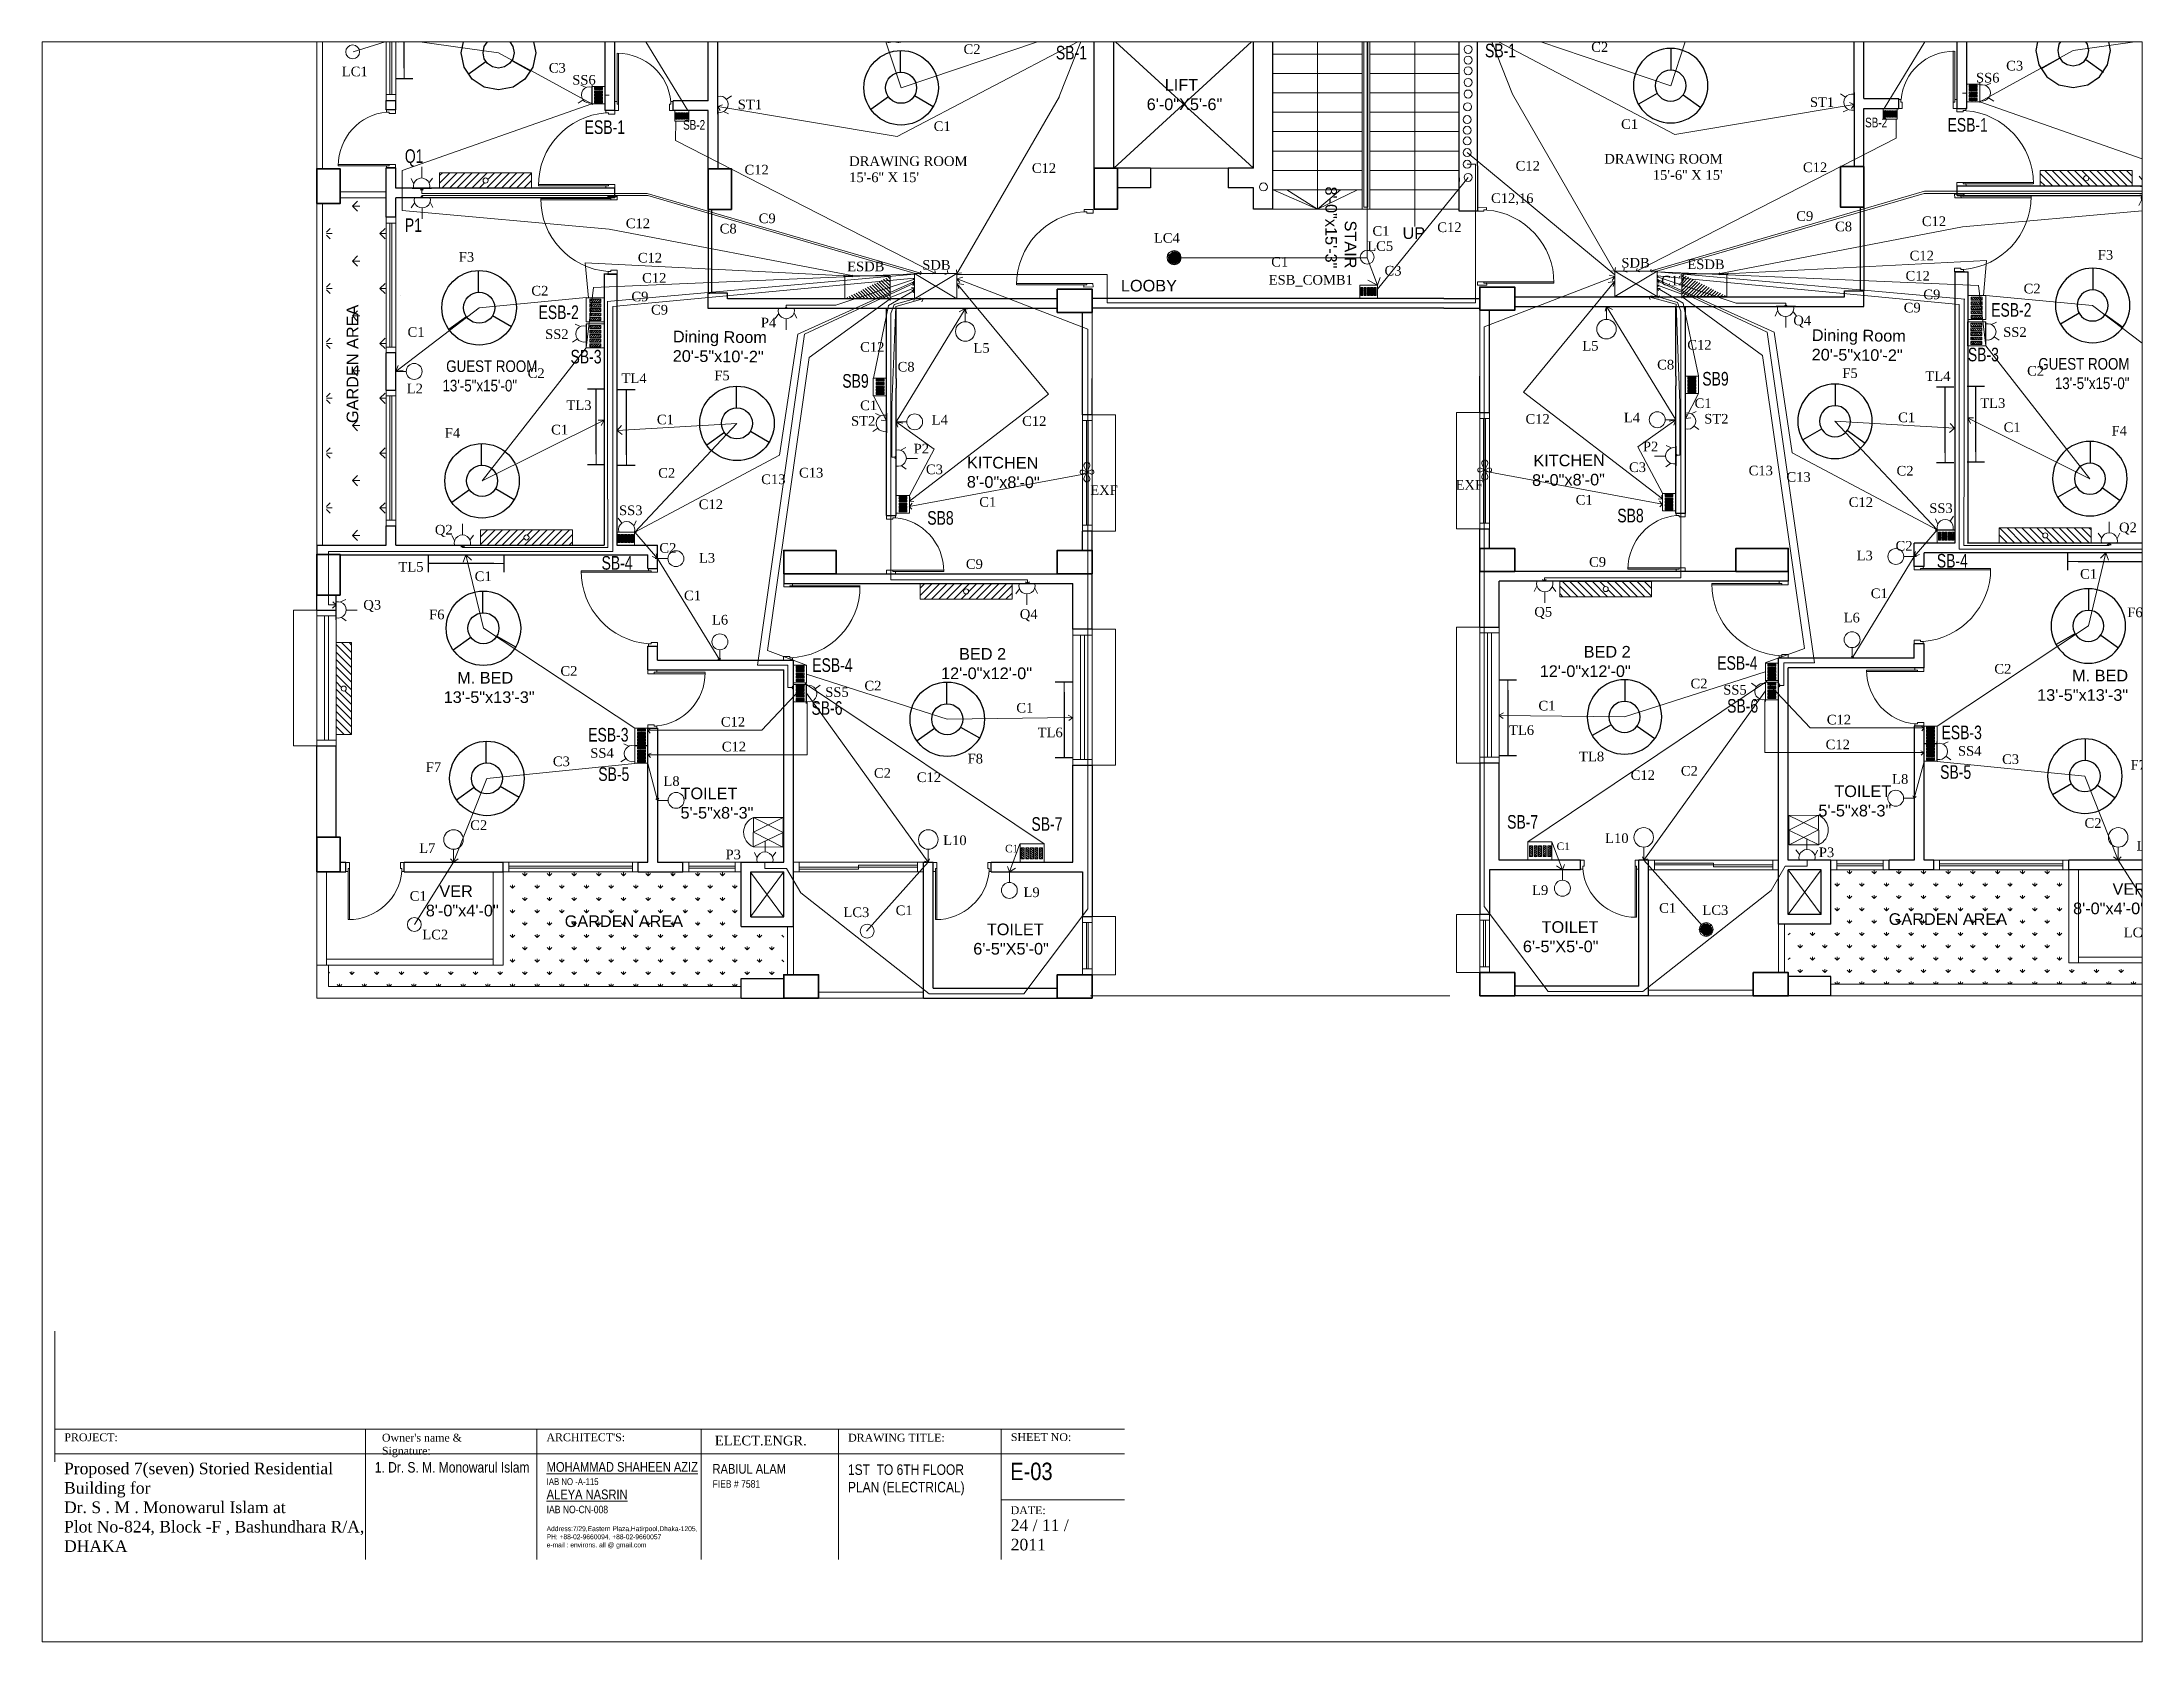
# Paper-space layout 'Layout2' of a CAD drawing. Header units: inches. Extents: x 1.05 to 9.45, y 0.8 to 7.2.
# The model-space entities are those that its viewports show. They can reach past a viewport. Long polylines and large blocks are cut down to what shows.
import ezdxf

# ---------------------------------------------------------------- set-up
doc = ezdxf.new("R2010")
doc.units = ezdxf.units.IN
doc.header["$LTSCALE"] = 20
doc.header["$MEASUREMENT"] = 0
for name, pattern in [('DASHED', [0.75, 0.5, -0.25]), ('DASHED2', [0.375, 0.25, -0.125]), ('HIDDEN', [0.375, 0.25, -0.125])]:
    doc.linetypes.add(name, pattern=pattern)
for name, color, linetype, lineweight in [('BOUNDARY', 12, 'Continuous', 30), ('CKT', 10, 'Continuous', 20), ('Conduit', 104, 'HIDDEN', 5), ('dimention', 7, 'Continuous', 0), ('DOOR', 32, 'Continuous', 15), ('E-FITTTINGS', 6, 'Continuous', 20), ('FIX', 32, 'Continuous', 15), ('fur..', 201, 'Continuous', 30), ('Line2', 251, 'Continuous', 20), ('PLANTS', 84, 'Continuous', 0), ('RAILING', 12, 'Continuous', 0), ('s t column', 1, 'Continuous', 35), ('STAIR', 130, 'Continuous', 13), ('SUNSADE', 54, 'Continuous', 9), ('TEXT', 7, 'Continuous', 5), ('TEXT _1', 7, 'Continuous', 15), ('Tubelight', 51, 'Continuous', 5), ('WALL', 7, 'Continuous', 30), ('WINDOW', 150, 'Continuous', 0)]:
    doc.layers.add(name, color=color, linetype=linetype, lineweight=lineweight)
for name, color, linetype in [('E-PVC-CON', 210, 'Continuous'), ('FAN', 5, 'Continuous'), ('THAI GLASS', 202, 'Continuous')]:
    doc.layers.add(name, color=color, linetype=linetype)
doc.layers.add('HATCH', color=7, linetype='Continuous', lineweight=13, true_color=0x422a0b)
doc.layers.add('TILES2', color=7, linetype='Continuous', lineweight=20, true_color=0xa8a8a8)
doc.styles.add('ARIAL', font='arial.ttf')
doc.styles.get("Standard").update_dxf_attribs({"font": 'times.ttf'})
doc.styles.add('STYEL1', font='ARIALN.TTF')
doc.styles.add('STYLE2', font='swisscl.ttf')
pattern_1 = [(360, (-7143.44, 6776.446), (14.142136, 14.142136), [3.75, -24.53427]), (315, (-7143.44, 6776.446), (14.142136, 14.142136), [3.75, -16.25]), (45, (-7143.44, 6776.446), (-14.142136, 14.142136), [3.75, -16.25])]
pattern_2 = [(135, (6278.06025, 3447.2137), (-0.55242717, -0.55242717), [])]

psp = doc.layouts.new('Layout2')

msp = doc.modelspace()

# ---------------------------------------------------------------- texts
at = {"layer": 'TEXT', "linetype": 'DASHED', "style": 'STYLE2'}
for s, height, p in [('SB-1', 7.02, (643.8, 785.1)), ('SB-1', 7.02, (865, 786.2)), ('ESB-1', 7.02, (400.9, 746.7)), ('SB-2', 5, (451.6, 748.9)), ('SB-2', 5, (1060.9, 750.1)), ('ESB-1', 7.02, (1103.4, 747.9)), ('ESB-2', 7.02, (377.1, 651.3)), ('ESB-2', 7.02, (1125.9, 652.5)), ('SB-3', 7.02, (393.6, 628.4)), ('SB-3', 7.02, (1113.9, 629.5)), ('SB9', 7.02, (533.7, 615.9)), ('SB9', 7.02, (977, 617)), ('SB8', 7.02, (577.5, 545.3)), ('SB8', 7.02, (933.2, 546.5)), ('SB-4', 7.02, (409.6, 522.1)), ('SB-4', 7.02, (1097.9, 523.2)), ('ESB-4', 7.02, (518.2, 469.4)), ('ESB-4', 7.02, (984.7, 470.5)), ('SB-6', 7.02, (989.8, 448.4)), ('SB-6', 7.02, (517.8, 447.3)), ('ESB-3', 7.02, (402.7, 433.5)), ('ESB-3', 7.02, (1100.3, 434.7)), ('SB-5', 7.02, (407.9, 413.2)), ('SB-5', 7.02, (1099.6, 414.3)), ('SB-7', 7.02, (631.2, 387.5)), ('SB-7', 7.02, (876.4, 388.6))]:
    msp.add_text(s, height=height, dxfattribs=at).set_placement(p)
at = {"layer": 'TEXT', "style": 'STYLE2'}
for s, p in [('Q1', (308.2, 731.8)), ('Q1', (1208.2, 733)), ('P1', (308.2, 696.2))]:
    msp.add_text(s, height=7, dxfattribs=at).set_placement(p)
at = {"layer": 'TEXT', "lineweight": 20, "style": 'ARIAL'}
msp.add_text('UP', height=6, rotation=360, dxfattribs=at).set_placement((822.5, 692.6))
msp.add_text('UP', height=6, rotation=360, dxfattribs=at).set_placement((822.5, 692.6))
at = {"layer": 'TEXT'}
for p in [(617.6, 376.4), (901.9, 377.6)]:
    msp.add_text('C1', height=3.88, dxfattribs=at).set_placement(p)
for s, insert, char_height, width, attachment_point in [('C2', (316.6, 801.9), 4.97, 13.831, 1), ('C1', (432.3, 802.9), 4.97, 3.898, 1), ('C1', (1092.5, 804), 4.97, 3.898, 3), ('F2', (1149.7, 801.8), 4.97, 4.357, 3), ('C2', (1208.2, 803), 4.97, 13.831, 3), ('C1', (287.9, 799), 4.97, 10.557, 1), ('F2', (375, 800.7), 4.97, 4.357, 1), ('F1', (556.4, 798.5), 4.97, 4.357, 1), ('C2', (596.2, 792.9), 4.97, 14.909, 1), ('C2', (928.5, 794), 4.97, 14.909, 3), ('F1', (968.4, 799.6), 4.97, 4.357, 3), ('LC1', (275.7, 781.4), 4.97, 4.357, 1), ('C3', (382.4, 783.3), 4.97, 4.549, 1), ('C3', (1142.4, 784.4), 4.97, 4.549, 3), ('SS6', (394.5, 777.1), 4.97, 8.13, 1), ('SS6', (1130.2, 778.2), 4.97, 8.13, 3), ('ST1', (479.8, 764.4), 4.97, 3.946, 1), ('ST1', (1045, 765.6), 4.97, 3.946, 3), ('C1', (580.8, 753.2), 4.97, 14.909, 1), ('C1', (943.9, 754.3), 4.97, 14.909, 3), ("DRAWING ROOM\\P15'-6'' X 15'\\P ", (987.5, 736.4), 5, 93.905, 3), ('C12', (483.3, 730.8), 4.97, 4.107, 1), ("DRAWING ROOM\\P15'-6'' X 15'\\P ", (537.2, 735.2), 5, 93.905, 1), ('C12', (631.4, 731.6), 4.97, 14.909, 1), ('C12', (893.3, 732.8), 4.97, 14.909, 3), ('C12', (1041.4, 732), 4.97, 4.107, 3), ('C12,16', (868.1, 716.1), 4.97, 14.909, 1), ('C9', (490.6, 705.7), 4.97, 4.107, 1), ('C9', (1034.2, 706.9), 4.97, 4.107, 3), ('C12', (1102.7, 704.2), 4.97, 4.107, 3), ('C12', (422.1, 703.1), 4.97, 4.107, 1), ('C8', (470.5, 700.4), 4.97, 4.107, 1), ('LC4', (694.3, 695.6), 4.97, 4.357, 1), ('C1', (807, 699.2), 4.97, 14.909, 1), ('C12', (840.4, 701.1), 4.97, 14.909, 1), ('C8', (1054.2, 701.5), 4.97, 4.107, 3), ('F3', (336, 685.8), 4.97, 4.357, 1), ('C12', (428.3, 685.4), 4.97, 4.107, 1), ('C1', (754.8, 683.3), 4.97, 14.909, 1), ('LC5', (804.3, 691.4), 4.97, 3.578, 1), ('SDB', (949.9, 682.8), 4.97, 20.422, 3), ('ESDB', (988.5, 682), 4.97, 22.988, 3), ('C12', (1096.4, 686.5), 4.97, 4.107, 3), ('F3', (1188.8, 686.9), 4.97, 4.357, 3), ('C12', (430.5, 675), 4.97, 4.107, 1), ('ESDB', (536.2, 680.9), 4.97, 22.988, 1), ('SDB', (574.9, 681.7), 4.97, 20.422, 1), ('ESB_COMB1', (753.5, 674), 4.97, 45.619, 1), ('C3', (813.2, 678.7), 4.97, 14.909, 1), ('C12', (955.8, 673.6), 4.97, 14.909, 1), ('C12', (1094.3, 676.1), 4.97, 4.107, 3), ('C2', (373.4, 668.4), 4.97, 0.698, 1), ('C9', (425, 665.4), 4.97, 4.107, 1), ('C9', (1099.7, 666.5), 4.97, 4.107, 3), ('C2', (1151.4, 669.5), 4.97, 0.698, 3), ('C9', (435.1, 658.6), 4.97, 4.107, 1), ('P4', (491.7, 652), 4.97, 6.962, 1), ('Q4', (1033.1, 653.1), 4.97, 6.962, 3), ('C9', (1089.6, 659.7), 4.97, 4.107, 3), ('C1', (309.6, 647.1), 4.97, 15.355, 1), ('SS2', (380.5, 646), 4.97, 9.783, 1), ('C12', (542.9, 639.4), 4.97, 14.909, 1), ('L5', (601.3, 638.9), 4.97, 4.357, 1), ('L5', (923.5, 640), 4.97, 4.357, 3), ('C12', (981.8, 640.5), 4.97, 14.909, 3), ('SS2', (1144.2, 647.1), 4.97, 9.783, 3), ('C1', (1215.1, 648.2), 4.97, 15.355, 3), ('C8', (562.2, 629.2), 4.97, 4.107, 1), ('C8', (962.5, 630.3), 4.97, 4.107, 3), ('L2', (309.2, 618), 4.97, 4.357, 1), ('C2', (371.5, 625.9), 4.97, 10.166, 1), ('TL4', (419.9, 623.3), 4.97, 4.357, 1), ('F5', (467.7, 624.7), 4.97, 4.357, 1), ('F5', (1057.1, 625.9), 4.97, 4.357, 3), ('TL4', (1104.9, 624.4), 4.97, 4.357, 3), ('C2', (1153.2, 627.1), 4.97, 10.166, 3), ('L2', (1215.5, 619.1), 4.97, 4.357, 3), ('TL3', (391.5, 609.4), 4.97, 4.357, 1), ('C1', (542.9, 609.3), 4.97, 14.909, 1), ('C1', (981.8, 610.4), 4.97, 14.909, 3), ('TL3', (1133.2, 610.5), 4.97, 4.357, 3), ('C1', (438.1, 602), 4.97, 10.472, 1), ('ST2', (538.2, 601.3), 4.97, 3.946, 1), ('L4', (579.8, 601.9), 4.97, 4.357, 1), ('C12', (626.4, 601.2), 4.97, 4.107, 1), ('C12', (898.4, 602.3), 4.97, 4.107, 3), ('L4', (944.9, 603), 4.97, 4.357, 3), ('ST2', (990.5, 602.4), 4.97, 3.946, 3), ('C1', (1086.7, 603.1), 4.97, 10.472, 3), ('F4', (1195.9, 596.2), 4.97, 4.357, 3), ('F4', (328.8, 595.1), 4.97, 4.357, 1), ('P2', (570.5, 587), 4.97, 3.946, 1), ('P2', (954.3, 588.1), 4.97, 3.946, 3), ('C2', (438.8, 574.5), 4.97, 14.226, 1), ('C13', (511.4, 574.6), 4.97, 4.107, 1), ('C3', (576.8, 576.3), 4.97, 9.999, 1), ('C3', (948, 577.4), 4.97, 9.999, 3), ('C13', (1013.4, 575.7), 4.97, 4.107, 3), ('C2', (1085.9, 575.6), 4.97, 14.226, 3), ('C13', (491.9, 571.2), 4.97, 6.23, 1), ('EXF', (661.5, 565.6), 4.97, 9.999, 1), ('EXF', (849.8, 568.3), 4.97, 9.999, 1), ('C13', (1032.9, 572.4), 4.97, 6.23, 3), ('SS3', (418.6, 555.2), 4.97, 8.13, 1), ('C12', (459.7, 558.3), 4.97, 4.107, 1), ('C1', (604.3, 559.5), 4.97, 14.909, 1), ('C1', (920.5, 560.6), 4.97, 14.909, 3), ('C12', (1065, 559.4), 4.97, 4.107, 3), ('SS3', (1106.1, 556.3), 4.97, 8.13, 3), ('Q2', (323.7, 545.2), 4.97, 4.107, 1), ('Q2', (1201, 546.4), 4.97, 4.107, 3), ('C2', (439.4, 535.8), 4.97, 4.094, 1), ('L3', (459.8, 530.7), 4.97, 4.357, 1), ('L3', (1064.9, 531.9), 4.97, 4.357, 3), ('C2', (1085.4, 536.9), 4.97, 4.094, 3), ('TL5', (304.9, 526.1), 4.97, 4.357, 1), ('C1', (344.2, 521.2), 4.97, 2.985, 1), ('C9', (597.4, 527.5), 4.97, 4.107, 1), ('C9', (927.4, 528.6), 4.97, 4.107, 3), ('C1', (1180.5, 522.4), 4.97, 2.985, 3), ('TL5', (1219.9, 527.3), 4.97, 4.357, 3), ('C1', (452.1, 511.3), 4.97, 4.576, 1), ('C1', (1072.6, 512.4), 4.97, 4.576, 3), ('Q3', (286.8, 506.5), 4.97, 6.962, 1), ('F6', (320.7, 501.5), 4.97, 4.357, 1), ('L6', (466.5, 498.8), 4.97, 4.357, 1), ('Q4', (625.2, 501.7), 4.97, 6.962, 1), ('Q5', (899.6, 502.9), 4.97, 6.962, 3), ('L6', (1058.2, 499.9), 4.97, 4.357, 3), ('F6', (1204, 502.6), 4.97, 4.357, 3), ('C2', (388.4, 472.4), 4.97, 24.712, 1), ('C2', (979.7, 465.9), 4.97, 6.464, 3), ('C2', (1136.3, 473.5), 4.97, 24.712, 3), ('SS5', (524.9, 461.5), 4.97, 8.13, 1), ('C2', (545.1, 464.8), 4.97, 6.464, 1), ('SS5', (999.9, 462.7), 4.97, 8.13, 3), ('C12', (471.1, 446.2), 4.97, 4.107, 1), ('C1', (623.4, 453.4), 4.97, 4.05, 1), ('C1', (901.3, 454.5), 4.97, 4.05, 3), ('C12', (1053.7, 447.3), 4.97, 4.107, 3), ('C12', (471.6, 433.4), 4.97, 4.107, 1), ('TL6', (634.4, 440.7), 4.97, 4.357, 1), ('TL6', (890.3, 441.9), 4.97, 4.357, 3), ('C12', (1053.1, 434.5), 4.97, 4.107, 3), ('F7', (319, 422.8), 4.97, 4.357, 1), ('C3', (384.5, 425.8), 4.97, 4.107, 1), ('SS4', (403.8, 430.1), 4.97, 8.13, 1), ('F8', (598.3, 427.2), 4.97, 4.357, 1), ('TL8', (926.4, 428.3), 4.97, 4.357, 3), ('SS4', (1120.9, 431.2), 4.97, 8.13, 3), ('C3', (1140.3, 426.9), 4.97, 4.107, 3), ('F7', (1205.7, 424), 4.97, 4.357, 3), ('L8', (441.5, 415.6), 4.97, 4.357, 1), ('C2', (550, 419.8), 4.97, 11.513, 1), ('C12', (572.1, 417.6), 4.97, 4.107, 1), ('C12', (952.6, 418.7), 4.97, 4.107, 3), ('C2', (974.7, 420.9), 4.97, 11.513, 3), ('L8', (1083.2, 416.7), 4.97, 4.357, 3), ('C2', (341.9, 392.9), 4.97, 10.536, 1), ('C2', (1182.8, 394), 4.97, 10.536, 3), ('L7', (315.6, 381.1), 4.97, 4.357, 1), ('L10', (585.7, 385.1), 4.97, 4.357, 1), ('L10', (939, 386.2), 4.97, 4.357, 3), ('P3', (1045, 378.9), 4.97, 6.962, 3), ('L7', (1209.2, 382.3), 4.97, 4.357, 3), ('P3', (473.5, 377.8), 4.97, 6.962, 1), ('L9', (627.1, 358.3), 4.97, 4.357, 1), ('L9', (897.6, 359.4), 4.97, 4.357, 3), ('C1', (1214.1, 357.6), 4.97, 4.709, 3), ('C1', (310.7, 356.4), 4.97, 4.709, 1), ('LC3', (534.3, 348), 4.97, 4.357, 1), ('C1', (561.2, 349), 4.97, 13.411, 1), ('C1', (963.5, 350.2), 4.97, 13.411, 3), ('LC3', (990.4, 349.1), 4.97, 4.357, 3), ('LC2', (317.2, 336.5), 4.97, 4.357, 1), ('LC2', (1207.6, 337.6), 4.97, 4.357, 3)]:
    msp.add_mtext(s, dxfattribs=dict(at, insert=insert, char_height=char_height, width=width, attachment_point=attachment_point))
at = {"layer": 'TEXT', "lineweight": 20, "char_height": 6, "style": 'ARIAL'}
for s, insert, width, attachment_point in [('    LIFT \\P6\'-0"X5\'-6"', (690.6, 775), 70.468, 1), (' LOOBY', (675, 671.5), 32.533, 1), ('{\\fArial Narrow|b0|i0|c0|p34; GUEST ROOM\\P13\'-5"x15\'-0"}', (327.6, 630), 46.227, 1), ('{\\fArial Narrow|b0|i0|c0|p34; GUEST ROOM\\P13\'-5"x15\'-0"}', (1197.2, 631.2), 46.227, 3), ('    BED 2\\P12\'-0"x12\'-0"  ', (584.6, 481.7), 48.883, 1), ('    BED 2\\P12\'-0"x12\'-0"  ', (584.6, 481.7), 48.883, 1), ('    BED 2\\P12\'-0"x12\'-0"  ', (940.1, 482.8), 48.883, 3), ('    BED 2\\P12\'-0"x12\'-0"  ', (940.1, 482.8), 48.883, 3), ('   M. BED\\P13\'-5"x13\'-3"', (328.2, 469.4), 45.261, 1), ('   M. BED\\P13\'-5"x13\'-3"', (1196.5, 470.5), 45.261, 3), ('TOILET\\P5\'-5"x8\'-3"', (450.3, 409.8), 37.322, 1), ('TOILET\\P5\'-5"x8\'-3"', (1074.4, 410.9), 37.322, 3), ('   VER\\P8\'-0"x4\'-0" ', (319, 359.4), 38.611, 1), ('   VER\\P8\'-0"x4\'-0" ', (1205.7, 360.5), 38.611, 3), ('GARDEN AREA     ', (390.6, 343.9), 65.542, 1), ('GARDEN AREA     ', (390.6, 343.9), 65.542, 1), ('   TOILET\\P6\'-5"X5\'-0"\\P ', (601.2, 339.7), 74.659, 1), ('   TOILET\\P6\'-5"X5\'-0"\\P ', (601.2, 339.7), 74.659, 1), ('   TOILET\\P6\'-5"X5\'-0"\\P ', (923.5, 340.9), 74.659, 3), ('   TOILET\\P6\'-5"X5\'-0"\\P ', (923.5, 340.9), 74.659, 3), ('GARDEN AREA     ', (1134.1, 345), 65.542, 3), ('GARDEN AREA     ', (1134.1, 345), 65.542, 3)]:
    msp.add_mtext(s, dxfattribs=dict(at, insert=insert, width=width, attachment_point=attachment_point))
for s, insert, width, attachment_point, rotation in [('  STAIR\\P8\'-0"x15\'-3"', (798.7, 677.4), 42.428, 3, 270), ('  STAIR\\P8\'-0"x15\'-3"', (798.7, 677.4), 42.428, 3, 270), ('GARDEN AREA   \\P  ', (278.2, 597.7), 97.581, 1, 90), ('GARDEN AREA   \\P  ', (278.2, 597.7), 97.581, 1, 90), ('Dining Room \\P20\'-5"x10\'-2"', (446.4, 645.3), 53.925, 1, 359.5094), ('Dining Room \\P20\'-5"x10\'-2"', (1033.5, 646), 53.925, 1, 359.5094), ('KITCHEN \\P8\'-0"x8\'-0"', (598, 580.4), 37.837, 1, 359.5094), ('KITCHEN \\P8\'-0"x8\'-0"', (926.7, 581.6), 37.837, 3, 0.4906)]:
    msp.add_mtext(s, dxfattribs=dict(at, insert=insert, width=width, attachment_point=attachment_point, rotation=rotation))
at = {"layer": 'TEXT', "char_height": 4.97}
for insert, attachment_point in [((383.6, 596.8), 1), ((1141.1, 598), 3)]:
    msp.add_mtext('C1', dxfattribs=dict(at, insert=insert, attachment_point=attachment_point))
at = {"layer": 'TEXT _1', "linetype": 'Continuous'}
msp.add_text('ELECT.ENGR.', height=4.95, rotation=360, dxfattribs=at).set_placement((468, 70.7))
at = {"layer": 'TEXT _1', "linetype": 'Continuous', "style": 'STYEL1'}
msp.add_text('E-03', height=9, rotation=360, dxfattribs=at).set_placement((620.3, 52.8))
at = {"layer": 'TEXT _1', "linetype": 'ByBlock', "ltscale": 5, "attachment_point": 1}
for s, insert, char_height, width in [('PROJECT:', (132.7, 76.9), 4.05, 62.738), ('PROJECT:', (132.7, 76.9), 4.05, 62.738), ("Owner's name & Signature:", (296.4, 76.7), 4.05, 62.738), ("Owner's name & Signature:", (296.4, 76.7), 4.05, 62.738), ("ARCHITECT'S:", (381.2, 76.9), 4.05, 62.738), ("ARCHITECT'S:", (381.2, 76.9), 4.05, 62.738), ('DRAWING TITLE:', (536.7, 76.7), 4.05, 62.738), ('DRAWING TITLE:', (536.7, 76.7), 4.05, 62.738), ('SHEET NO:', (620.6, 77), 4.05, 42.413), ('SHEET NO:', (620.6, 77), 4.05, 42.413), ('Proposed 7(seven) Storied Residential Building for\\PDr. S . M . Monowarul Islam at\\PPlot No-824, Block -F , Bashundhara R/A, DHAKA', (132.5, 61.8), 6, 164.016), ('Proposed 7(seven) Storied Residential Building for\\PDr. S . M . Monowarul Islam at\\PPlot No-824, Block -F , Bashundhara R/A, DHAKA', (132.5, 61.8), 6, 164.016), ('DATE: ', (620.5, 39.3), 4.05, 42.413), ('DATE:\\P{\\H1.481x;24 / 11 / 2011}\\P ', (620.5, 39.3), 4.05, 42.413)]:
    msp.add_mtext(s, dxfattribs=dict(at, insert=insert, char_height=char_height, width=width))
at = {"layer": 'TEXT _1', "linetype": 'ByBlock', "ltscale": 5, "attachment_point": 1, "style": 'STYEL1'}
for s, insert, char_height, width in [('1. Dr. S. M. Monowarul Islam', (292.7, 62.1), 5.4, 114.297), ('1. Dr. S. M. Monowarul Islam', (292.7, 62.1), 5.4, 114.297), ('{\\H1.235x;\\LMOHAMMAD SHAHEEN AZIZ\\P\\H0.7x;\\lIAB NO -A-115 \\P\\H1.429x;\\LALEYA NASRIN\\P\\H0.7706x;\\lIAB NO-CN-008\\P\\H0.6483x;\\PAddress:7/29,Eastern Plaza,Hatirpool,Dhaka-1205, \\PPH: +88-02-9660094, +88-02-9660057\\Pe-mail : environs. all @ gmail.com}', (381.3, 62.1), 4.05, 81.783), ('{\\H0.7576x;RABIUL ALAM\\P\\H0.7711x;FIEB # 7581}', (466.8, 61.1), 6.6, 55.47)]:
    msp.add_mtext(s, dxfattribs=dict(at, insert=insert, char_height=char_height, width=width))
at = {"layer": 'TEXT _1', "linetype": 'Continuous', "insert": (536.6, 60.9), "char_height": 5.4, "width": 86.12, "attachment_point": 1, "style": 'STYEL1'}
msp.add_mtext('1ST  TO 6TH FLOOR  \\PPLAN (ELECTRICAL)', dxfattribs=at)

# ---------------------------------------------------------------- blocks, each defined once
blk = doc.blocks.new('dhhjj')
at = {"layer": 'FIX'}
for p, q in [((61442.9, -23873.1), (61435.4, -23908.4)), ((61443.6, -23873.3), (61436.1, -23908.6)), ((61441.5, -23874.3), (61442.5, -23869.7)), ((61442.7, -23874.5), (61441.5, -23874.3)), ((61442.5, -23869.7), (61444.3, -23870.1)), ((61442.9, -23873.1), (61442.7, -23874.5)), ((61443.6, -23873.3), (61442.9, -23873.1)), ((61444.3, -23870.1), (61443.6, -23873.3)), ((61479.8, -23877.6), (61479.1, -23880.8)), ((61481.6, -23878), (61479.8, -23877.6)), ((61480.7, -23882.5), (61481.6, -23878)), ((61480.7, -23882.5), (61481.6, -23878)), ((61479.1, -23880.8), (61479.8, -23880.9)), ((61479.8, -23880.9), (61479.5, -23882.3)), ((61479.5, -23882.3), (61480.7, -23882.5))]:
    blk.add_line(p, q, dxfattribs=at)
at = {"layer": 'FIX', "extrusion": (0, 0, -1)}
blk.add_ellipse((61443.3, -23871.4), major_axis=(-6.1, 37.4), ratio=0.996398, start_param=2.024942, end_param=3.514274, dxfattribs=at)
blk = doc.blocks.new('lkjhgf')
at = {"layer": 'FIX'}
for p, q in [((139191.7, -23279.6), (139191.7, -23275)), ((139191.7, -23275), (139193.6, -23275)), ((139192.9, -23279.6), (139191.7, -23279.6)), ((139192.9, -23278.2), (139192.9, -23304.5)), ((139193.6, -23278.2), (139192.9, -23278.2)), ((139192.9, -23278.2), (139192.9, -23279.6)), ((139193.6, -23275), (139193.6, -23278.2)), ((139193.6, -23278.2), (139193.6, -23304.6)), ((139221.7, -23275), (139219.9, -23275)), ((139219.9, -23275), (139219.9, -23278.2)), ((139219.9, -23278.2), (139220.6, -23278.2)), ((139220.6, -23278.2), (139220.6, -23279.6)), ((139220.6, -23279.6), (139221.7, -23279.6)), ((139221.7, -23279.6), (139221.7, -23275)), ((139221.7, -23279.6), (139221.7, -23275))]:
    blk.add_line(p, q, dxfattribs=at)
at = {"layer": 'FIX', "extrusion": (0, 0, -1)}
blk.add_ellipse((139193.6, -23278.2), major_axis=(25.4, 9.6), ratio=0.964016, start_param=0.424801, end_param=1.944264, dxfattribs=at)
blk = doc.blocks.new('nbgvf')
at = {"layer": 'FIX'}
for p, q in [((-14785.9, -6891), (-14785.9, -6886.3)), ((-14785.9, -6886.3), (-14784, -6886.3)), ((-14785.9, -6891), (-14785.9, -6886.3)), ((-14784.7, -6891), (-14785.9, -6891)), ((-14784.7, -6889.6), (-14784.7, -6891)), ((-14784, -6889.6), (-14784.7, -6889.6)), ((-14784, -6886.3), (-14784, -6889.6)), ((-14748.1, -6886.4), (-14748.1, -6889.6)), ((-14746.3, -6886.4), (-14748.1, -6886.4)), ((-14748.1, -6889.6), (-14748.1, -6925.7)), ((-14748.1, -6889.6), (-14747.5, -6889.6)), ((-14747.5, -6889.6), (-14747.5, -6925.7)), ((-14747.5, -6889.6), (-14747.5, -6891)), ((-14747.5, -6891), (-14746.3, -6891)), ((-14746.3, -6891), (-14746.3, -6886.4))]:
    blk.add_line(p, q, dxfattribs=at)
blk.add_ellipse((-14747.4, -6887.8), major_axis=(13.8, 35.4), ratio=0.977436, start_param=1.981398, end_param=3.520538, dxfattribs=at)
blk = doc.blocks.new('SB')
at = {"layer": 'CKT', "linetype": 'Continuous', "lineweight": -3}
h = blk.add_hatch(dxfattribs=at)
h.set_pattern_fill('ANSI31', color=8, scale=6.25, angle=450, style=0)
h.set_pattern_definition(pattern_2)
h.paths.add_polyline_path([(-4, 7.4), (-5.6, 7.4), (-5.6, 1.8), (-4, 1.8)])
h = blk.add_hatch(dxfattribs=at)
h.set_pattern_fill('ANSI31', color=8, scale=6.25, angle=450, style=0)
h.set_pattern_definition(pattern_2)
h.paths.add_polyline_path([(-1.7, 7.4), (-3.2, 7.4), (-3.2, 1.8), (-1.7, 1.8)])
h = blk.add_hatch(dxfattribs=at)
h.set_pattern_fill('ANSI31', color=8, scale=6.25, angle=450, style=0)
h.set_pattern_definition(pattern_2)
h.paths.add_polyline_path([(3, 7.4), (1.4, 7.4), (1.4, 1.8), (3, 1.8)])
h = blk.add_hatch(dxfattribs=at)
h.set_pattern_fill('ANSI31', color=8, scale=6.25, angle=450, style=0)
h.set_pattern_definition(pattern_2)
h.paths.add_polyline_path([(5.4, 7.4), (3.8, 7.4), (3.8, 1.8), (5.4, 1.8)])
at = {"layer": 'E-FITTTINGS', "linetype": 'Continuous'}
h = blk.add_hatch(dxfattribs=at)
h.set_pattern_fill('ANSI31', color=256, scale=6.25, angle=450, style=0)
h.set_pattern_definition(pattern_2)
h.paths.add_polyline_path([(0.7, 7.4), (-0.9, 7.4), (-0.9, 1.8), (0.7, 1.8)])
for p, q in [((-6.2, 9.4), (6.2, 9.4)), ((-6.2, 0), (-6.2, 9.4)), ((6.2, 0), (-6.2, 0)), ((-5.6, 7.4), (-4, 7.4)), ((-5.6, 1.8), (-5.6, 7.4)), ((-4, 1.8), (-5.6, 1.8)), ((-4, 7.4), (-4, 1.8)), ((-3.2, 7.4), (-1.7, 7.4)), ((-3.2, 1.8), (-3.2, 7.4)), ((-1.7, 1.8), (-3.2, 1.8)), ((-1.7, 7.4), (-1.7, 1.8)), ((-0.9, 7.4), (0.7, 7.4)), ((-0.9, 1.8), (-0.9, 7.4)), ((0.7, 1.8), (-0.9, 1.8)), ((0.7, 7.4), (0.7, 1.8)), ((1.4, 7.4), (3, 7.4)), ((1.4, 1.8), (1.4, 7.4)), ((3, 1.8), (1.4, 1.8)), ((3, 7.4), (3, 1.8)), ((3.8, 7.4), (5.4, 7.4)), ((3.8, 1.8), (3.8, 7.4)), ((5.4, 1.8), (3.8, 1.8)), ((5.4, 7.4), (5.4, 1.8)), ((6.2, 9.4), (6.2, 0))]:
    blk.add_line(p, q, dxfattribs=at)
blk = doc.blocks.new('etl')
at = {"linetype": 'Continuous'}
h = blk.add_hatch(dxfattribs=at)
h.set_pattern_fill('ANSI31', color=256, scale=22, style=0)
h.set_pattern_definition([(45, (-25082.984, -11591.9777), (-1.94454365, 1.94454365), [])])
h.paths.add_polyline_path([(-4, -24), (4, -24), (4, 24), (-4, 24)])
h.paths.add_polyline_path([(1.3, 0, -1), (-1.3, 0, -1)], flags=16)
blk.add_lwpolyline([(4, 24), (-4, 24), (-4, -24), (4, -24)], close=True, dxfattribs=at)
blk.add_circle((0, 0), 1.33, dxfattribs=at)
blk = doc.blocks.new('WL')
at = {"linetype": 'Continuous'}
for p, q in [((-1.2, 0), (1.2, 0)), ((0, 6.7), (0, 0))]:
    blk.add_line(p, q, dxfattribs=at)
blk.add_circle((0, 11.7), 5.04, dxfattribs=at)
blk = doc.blocks.new('ef')
at = {"layer": 'E-FITTTINGS'}
for p, q in [((12385.4, -212121.4), (12383.5, -212125.3)), ((12384.5, -212123.4), (12383.5, -212121.4)), ((12385.4, -212125.3), (12384.5, -212123.4))]:
    blk.add_line(p, q, dxfattribs=at)
blk.add_lwpolyline([(12384.5, -212123.4), (12387.3, -212122, -1.618034), (12387.3, -212124.8), (12381.7, -212122, 1.618034), (12381.7, -212124.8), (12384.5, -212123.4)], format="xyb", dxfattribs=at)
for centre, start, end in [((12384.5, -212120.9), 333.4349, 206.5651), ((12384.5, -212125.8), 153.4349, 26.5651)]:
    blk.add_arc(centre, 1.1, start, end, dxfattribs=at)
blk = doc.blocks.new('CFL')
blk.add_line((0, 0), (-5.3, 0))
at = {"layer": 'FAN'}
for p, q in [((-5.3, 4.5), (-5.3, -4.5)), ((0, 0), (33.7, 0)), ((33.7, 4.5), (33.7, -4.5))]:
    blk.add_line(p, q, dxfattribs=at)
blk = doc.blocks.new('sdb')
at = {"layer": 'E-FITTTINGS'}
for p, q in [((0, 0), (21.9, 13)), ((0, 13), (21.9, 0))]:
    blk.add_line(p, q, dxfattribs=at)
blk.add_lwpolyline([(0, 13), (21.9, 13), (21.9, 0), (0, 0)], close=True, dxfattribs=at)
blk = doc.blocks.new('Fan')
at = {"layer": 'FAN'}
for p, q in [((-0.3, 8), (-0.3, 19.2)), ((-6.5, -4.7), (-15.6, -11.2)), ((6.9, -4), (16.6, -9.6))]:
    blk.add_line(p, q, dxfattribs=at)
for radius in [19.2, 8]:
    blk.add_circle((0, 0), radius, dxfattribs=at)
blk = doc.blocks.new('Power_ckt_ac')
at = {"layer": 'E-FITTTINGS'}
blk.add_line((0, -5.4), (0, -11.1), dxfattribs=at)
for points in [[(-5, 0), (5, 0)], [(-5.6, -5.3), (-3.7, -2.7)], [(5.5, -5.2), (4.2, -2.5)]]:
    blk.add_lwpolyline(points, dxfattribs=at)
blk.add_arc((0.1, -1.2), 4.21, 165.4416, 14.5584, dxfattribs=at)
blk = doc.blocks.new('2pin_socket')
at = {"layer": 'E-FITTTINGS'}
for points in [[(-7.2, -0.4), (-4.6, 1.4)], [(-5.8, 8.9), (-3.1, 7.7)], [(0, -1.1), (0, 9)]]:
    blk.add_lwpolyline(points, dxfattribs=at)
blk.add_arc((-1.3, 3.9), 4.21, 75.4416, 284.5584, dxfattribs=at)
blk = doc.blocks.new('ESDB')
at = {"layer": 'E-FITTTINGS', "linetype": 'Continuous'}
h = blk.add_hatch(dxfattribs=at)
h.set_pattern_fill('ANSI31', color=1, scale=10, angle=90, style=0)
h.set_pattern_definition([(225, (-21076.6309, 111631.333), (-0.883883476, 0.883883476), [])])
h.paths.add_polyline_path([(0, 23.3), (11.7, 23.3), (11.7, 0)])
at = {"layer": 'E-FITTTINGS', "color": 1, "linetype": 'Continuous'}
blk.add_lwpolyline([(0, 0), (0, 23.3), (11.7, 23.3), (11.7, 0)], close=True, dxfattribs=at)
blk = doc.blocks.new('Sb_')
at = {"layer": 'E-FITTTINGS', "linetype": 'Continuous', "lineweight": -3, "xscale": -0.7259999999951106, "yscale": 0.7259999999660067, "zscale": 0.7260000000000001, "rotation": 90}
blk.add_blockref('SB', (6.8, 4.5), dxfattribs=at)
blk = doc.blocks.new('Ceil_bulb')
at = {"layer": 'E-FITTTINGS', "linetype": 'Continuous'}
h = blk.add_hatch(dxfattribs=at)
h.set_pattern_fill('ANSI31', color=256, scale=4.269275, style=0)
h.set_pattern_definition([(45, (-6523.17567, 3184.71567), (-0.37735419, 0.37735419), [])])
h.paths.add_polyline_path([(3.5, 0.1, 1), (-2.9, 0.1, 1)])
blk.add_circle((0.3, 0.1), 3.58, dxfattribs=at)
blk = doc.blocks.new('geyser')
at = {"layer": 'E-FITTTINGS'}
for p, q in [((0, 15.3), (0, 0)), ((15.2, 15.3), (0, 15.3)), ((0, 0), (7.6, 15.3)), ((0, 15.3), (7.6, 0)), ((7.6, 15.3), (15.2, 0)), ((7.6, 0), (15.2, 15.3)), ((15.2, 0), (15.2, 15.3)), ((0, 0), (15.2, 0))]:
    blk.add_line(p, q, dxfattribs=at)
blk.add_arc((7.6, 12.1), 8.22, 22.8789, 157.0723, dxfattribs=at)

# ---------------------------------------------------------------- hatches: boundary and pattern name
at = {"layer": 'PLANTS', "lineweight": 20, "ltscale": 3}
h = msp.add_hatch(dxfattribs=at)
h.set_pattern_fill('GRASS', color=256, scale=20, angle=990, style=0)
h.set_pattern_definition(pattern_1)
h.paths.add_polyline_path([(298.5, 703.8), (298.5, 713.8), (267.8, 713.8), (267.8, 534.7), (298.5, 534.7), (298.5, 544.7), (298.5, 614.7), (298.5, 633.8)])
h = msp.add_hatch(dxfattribs=at)
h.set_pattern_fill('GRASS', color=256, scale=20, angle=990, style=0)
h.set_pattern_definition(pattern_1)
h.paths.add_polyline_path([(298.5, 703.8), (298.5, 713.8), (267.8, 713.8), (267.8, 534.7), (298.5, 534.7), (298.5, 544.7), (298.5, 614.7), (298.5, 633.8)])
at = {"layer": 'PLANTS', "linetype": 'Continuous', "lineweight": 9, "ltscale": 3}
h = msp.add_hatch(dxfattribs=at)
h.set_pattern_fill('GRASS', color=256, scale=9, style=0)
h.set_pattern_definition([(90, (-106289.945, 20067.1014), (-6.36396103, 6.36396103), [1.6875, -11.0404221]), (45, (-106289.945, 20067.101), (-6.363961, 6.363961), [1.6875, -7.3125]), (135, (-106289.945, 20067.101), (-6.363961, -6.363961), [1.6875, -7.3125])])
h.paths.add_polyline_path([(488.5, 307.3), (488.5, 311.3), (503.5, 311.3), (503.5, 338.2), (481.5, 338.2), (481.5, 366.3), (358.8, 366.3), (358.8, 318.3), (268.8, 318.3), (268.8, 307.3)])
h = msp.add_hatch(dxfattribs=at)
h.set_pattern_fill('GRASS', color=256, scale=9, style=0)
h.set_pattern_definition([(90, (107814.6905, 20068.224), (6.36396103, 6.36396103), [1.6875, -11.0404221]), (135, (107814.6905, 20068.224), (6.363961, 6.363961), [1.6875, -7.3125]), (45, (107814.6905, 20068.224), (6.363961, -6.363961), [1.6875, -7.3125])])
h.paths.add_polyline_path([(1036.3, 308.4), (1036.3, 312.4), (1021.3, 312.4), (1021.3, 339.3), (1043.3, 339.3), (1043.3, 367.4), (1165.9, 367.4), (1165.9, 319.4), (1255.9, 319.4), (1255.9, 308.4)])

# ---------------------------------------------------------------- linework, layer by layer
for p, q in [((469.5, 763.8), (469.5, 799.8)), ((1055.3, 764.9), (1055.3, 801)), ((469.5, 763.8), (469.5, 763.8)), ((469.5, 758.8), (469.5, 763.8)), ((469.5, 758.8), (469.5, 732.4)), ((1055.3, 764.9), (1055.3, 764.9)), ((1055.3, 759.9), (1055.3, 764.9)), ((1055.3, 759.9), (1055.3, 733.5)), ((469.5, 732.4), (469.5, 729.5)), ((469.5, 729.5), (469.5, 728.8)), ((469.5, 728.8), (469.5, 728.8)), ((1055.3, 733.5), (1055.3, 730.6)), ((1055.3, 730.6), (1055.3, 729.9)), ((1055.3, 729.9), (1055.3, 729.9)), ((412.5, 674.5), (410.8, 674.5)), ((411, 674.5), (411, 534.9)), ((417.5, 674.5), (412.5, 674.5)), ((417.5, 674.5), (417.5, 604.9)), ((1107.2, 675.6), (1112.2, 675.6)), ((1107.2, 675.6), (1107.2, 606)), ((1112.2, 675.6), (1114, 675.6)), ((1113.8, 675.6), (1113.8, 536)), ((417.5, 604.9), (417.5, 534.7)), ((1107.2, 606), (1107.2, 535.8)), ((411, 534.9), (411, 534.7)), ((1113.7, 536), (1113.7, 535.8))]:
    msp.add_line(p, q)
at = {"layer": 'BOUNDARY', "lineweight": 20}
for p, q in [((262.8, 728.8), (262.8, 834)), ((262.8, 728.8), (262.8, 834)), ((265.8, 728.8), (265.8, 834)), ((265.8, 728.8), (265.8, 834)), ((262.8, 534.7), (262.8, 713.8)), ((265.8, 534.7), (265.8, 710.8)), ((662.5, 620.7), (662.5, 654.7)), ((662.5, 620.7), (662.5, 654.7)), ((862.3, 621.8), (862.3, 655.8)), ((862.3, 621.8), (862.3, 655.8)), ((262.8, 366.3), (262.8, 318.3)), ((262.8, 366.3), (262.8, 318.3)), ((267.8, 366.3), (267.8, 318.3)), ((267.8, 366.3), (267.8, 318.3)), ((353.8, 366.3), (353.8, 318.3)), ((353.8, 366.3), (353.8, 318.3)), ((358.8, 366.3), (358.8, 318.3)), ((358.8, 366.3), (358.8, 318.3)), ((1165.9, 367.4), (1165.9, 319.4)), ((1165.9, 367.4), (1165.9, 319.4)), ((1170.9, 367.4), (1170.9, 319.4)), ((1170.9, 367.4), (1170.9, 319.4)), ((262.8, 318.3), (262.8, 301.3)), ((267.8, 318.3), (262.8, 318.3)), ((262.8, 318.3), (262.8, 301.3)), ((267.8, 318.3), (262.8, 318.3)), ((267.8, 321.3), (353.8, 321.3)), ((267.8, 321.3), (353.8, 321.3)), ((267.8, 318.3), (353.8, 318.3)), ((267.8, 318.3), (353.8, 318.3)), ((268.8, 318.3), (268.8, 307.3)), ((268.8, 318.3), (268.8, 307.3)), ((353.8, 318.3), (358.8, 318.3)), ((353.8, 318.3), (358.8, 318.3)), ((1170.9, 319.4), (1165.9, 319.4)), ((1170.9, 319.4), (1165.9, 319.4)), ((1256.9, 322.4), (1170.9, 322.4)), ((1256.9, 322.4), (1170.9, 322.4)), ((1256.9, 319.4), (1170.9, 319.4)), ((1256.9, 319.4), (1170.9, 319.4)), ((481.5, 307.3), (268.8, 307.3)), ((481.5, 307.3), (268.8, 307.3)), ((521.5, 304.3), (575.5, 304.3)), ((521.5, 304.3), (575.5, 304.3)), ((1003.3, 305.4), (949.3, 305.4)), ((1003.3, 305.4), (949.3, 305.4)), ((1043.3, 308.4), (1255.9, 308.4)), ((1043.3, 308.4), (1255.9, 308.4)), ((481.5, 301.3), (262.8, 301.3)), ((481.5, 301.3), (262.8, 301.3)), ((521.5, 301.3), (575.5, 301.3)), ((521.5, 301.3), (575.5, 301.3)), ((1003.3, 302.4), (949.3, 302.4)), ((1003.3, 302.4), (949.3, 302.4)), ((1043.3, 302.4), (1261.9, 302.4)), ((1043.3, 302.4), (1261.9, 302.4))]:
    msp.add_line(p, q, dxfattribs=at)
at = {"layer": 'BOUNDARY', "lineweight": 13}
for p, q in [((274.8, 716.8), (298.5, 716.8)), ((274.8, 716.8), (298.5, 716.8)), ((274.8, 713.8), (298.5, 713.8)), ((274.8, 713.8), (298.5, 713.8)), ((657.5, 666.7), (652.5, 666.7)), ((657.5, 666.7), (652.5, 666.7)), ((867.3, 667.8), (872.3, 667.8)), ((867.3, 667.8), (872.3, 667.8))]:
    msp.add_line(p, q, dxfattribs=at)
at = {"layer": 'Conduit'}
for p, q in [((960.7, 771.6), (984.9, 845)), ((564, 770.5), (539.8, 843.8)), ((454.1, 758.8), (416.5, 820)), ((1070.7, 759.9), (1108.2, 821.1)), ((658.3, 802.2), (564, 770.5)), ((866.5, 803.3), (960.7, 771.6)), ((303.5, 795.8), (305.1, 794)), ((303.6, 795.8), (305.6, 797)), ((657, 795.1), (561.9, 745.4)), ((645.5, 766.1), (657, 795.1)), ((879.2, 767.2), (867.7, 796.3)), ((867.7, 796.3), (962.8, 746.5)), ((413.6, 766.7), (411.4, 766.7)), ((469.5, 760.8), (471.9, 761.8)), ((561.9, 745.4), (469.5, 760.8)), ((469.5, 760.8), (470.8, 758.8)), ((592.8, 674.6), (645.6, 766.1)), ((932, 675.7), (879.2, 767.2)), ((962.8, 746.5), (1055.3, 761.9)), ((1055.3, 761.9), (1052.8, 763)), ((1055.3, 761.9), (1053.9, 759.9)), ((1111.2, 767.8), (1113.3, 767.8)), ((447.7, 743.4), (447.8, 753.3)), ((1077, 744.6), (1076.9, 754.4)), ((581.8, 674.8), (447.7, 743.4)), ((943, 675.9), (1077, 744.6)), ((316.9, 718.8), (316.3, 717.8)), ((316.4, 714.5), (317, 713.8)), ((316.9, 716.1), (316.9, 718.8)), ((317.7, 717.8), (316.9, 718.8)), ((433.1, 716.1), (316.9, 716.1)), ((433.5, 715), (316.9, 715)), ((317, 715), (317, 713.8)), ((317, 713.8), (317.4, 714.5)), ((574.7, 674.8), (433.1, 716)), ((571.2, 674.8), (433.5, 715)), ((950.1, 675.9), (1091.6, 717.2)), ((953.5, 675.9), (1091.3, 716.1)), ((1091.3, 716.1), (1207.8, 716.1)), ((1091.7, 717.2), (1207.8, 717.2)), ((1207.1, 718.9), (1207.8, 719.9)), ((1207.8, 714.9), (1207.3, 715.6)), ((1207.8, 717.2), (1207.8, 719.9)), ((1207.8, 719.9), (1208.5, 718.9)), ((1207.8, 716.1), (1207.8, 714.9)), ((1208.3, 715.6), (1207.8, 714.9)), ((1207.8, 714.9), (1207.8, 714.9)), ((317, 713.8), (317, 713.8)), ((570.9, 674.6), (405.4, 667.5)), ((570.9, 674.5), (412.5, 660.3)), ((570.9, 672.4), (415.4, 657.7)), ((570.9, 671.9), (530.3, 658.4)), ((570.9, 671.9), (570.3, 671.9)), ((570.7, 674.7), (570.9, 674.6)), ((570.9, 672.4), (570.7, 672.6)), ((570.9, 671.9), (570.7, 671.4)), ((570.9, 674.6), (570.8, 674.5)), ((570.9, 674.5), (570.8, 674.4)), ((570.9, 674.5), (570.8, 674.5)), ((570.9, 672.4), (570.8, 672.3)), ((571.2, 674.8), (571.1, 674.9)), ((571.2, 674.8), (571.1, 674.7)), ((574.6, 674.8), (573.6, 674.3)), ((574.6, 674.8), (574, 675.9)), ((581.8, 674.8), (580, 674.6)), ((581.8, 674.8), (581.4, 676.3)), ((588.1, 674.8), (586.6, 674.2)), ((588.1, 674.8), (587.9, 676.4)), ((592.8, 674.8), (592.5, 676.7)), ((592.8, 674.8), (595.1, 675.1)), ((595.8, 672.9), (592.8, 672.1)), ((592.8, 672.1), (594.3, 670.1)), ((592.9, 672), (660.2, 646.1)), ((931.9, 673.2), (864.6, 647.2)), ((929, 674), (931.9, 673.2)), ((932, 675.9), (929.6, 676.2)), ((931.9, 673.2), (930.5, 671.2)), ((931.9, 675.9), (932.3, 677.9)), ((936.6, 675.9), (936.8, 677.6)), ((936.6, 675.9), (938.2, 675.4)), ((942.9, 675.9), (943.4, 677.4)), ((943, 675.9), (944.8, 675.7)), ((950.1, 675.9), (951.2, 675.5)), ((950.2, 675.9), (950.7, 677)), ((953.5, 675.9), (953.6, 676)), ((953.5, 675.9), (953.7, 675.9)), ((954, 675.8), (953.8, 675.7)), ((953.8, 675.7), (1119.3, 668.6)), ((953.8, 675.7), (954, 675.6)), ((953.8, 675.6), (1112.3, 661.5)), ((953.8, 675.6), (953.9, 675.5)), ((953.8, 675.6), (954, 675.6)), ((953.8, 673.6), (954.1, 673.7)), ((953.8, 673.6), (1109.4, 658.8)), ((953.8, 673.6), (954, 673.4)), ((953.8, 673), (994.4, 659.5)), ((953.8, 673), (954, 672.5)), ((953.8, 673), (954.4, 673)), ((1014, 644.6), (953.8, 671.7)), ((953.8, 671.7), (954.1, 671.2)), ((953.8, 671.7), (954.5, 671.7)), ((405.4, 667.5), (401.7, 636.4)), ((510.7, 643.5), (570.9, 670.6)), ((570.8, 669.8), (514.2, 643.5)), ((570.8, 666), (557.5, 658.3)), ((570.9, 661.8), (560.5, 658.8)), ((575.2, 661.7), (561.3, 657.8)), ((570.9, 669.9), (569.3, 669.9)), ((570.9, 666), (569.6, 666)), ((570.9, 661.8), (569.7, 662.1)), ((570.9, 669.9), (570.1, 668.6)), ((570.9, 666), (570.2, 664.8)), ((570.9, 670.6), (570.3, 670.6)), ((570.9, 661.7), (570.5, 660.8)), ((570.9, 670.6), (570.6, 670.1)), ((575.3, 661.8), (573.5, 662.2)), ((575.3, 661.8), (574.7, 660.2)), ((592.8, 669.7), (639.9, 612.5)), ((593.7, 667), (592.9, 669.6)), ((592.9, 669.6), (596.3, 669.1)), ((931.9, 670.9), (884.8, 613.6)), ((931.8, 670.7), (928.4, 670.2)), ((931.1, 668.1), (931.8, 670.7)), ((949.4, 662.9), (951.2, 663.3)), ((949.4, 662.9), (950.1, 661.3)), ((949.5, 662.8), (963.4, 658.9)), ((953.8, 667.2), (954.5, 665.9)), ((953.8, 667.1), (955.2, 667.1)), ((953.8, 662.9), (964.2, 659.9)), ((953.9, 671), (954.6, 669.7)), ((953.9, 671), (955.4, 671)), ((953.9, 667.2), (967.2, 659.5)), ((953.9, 662.9), (955.1, 663.3)), ((953.9, 662.9), (954.2, 662)), ((954, 670.9), (1010.5, 644.6)), ((1112, 661.4), (1112, 559.7)), ((1119.3, 668.6), (1123.1, 637.5)), ((412.7, 660.3), (412.7, 558.5)), ((415.4, 657.7), (415.4, 568.2)), ((504.7, 656.7), (504.3, 657.2)), ((530.3, 658.4), (504.7, 658.4)), ((504.7, 658.4), (504.7, 656.7)), ((504.7, 656.7), (505.2, 657.3)), ((505, 657), (505, 656.9)), ((557.5, 658.3), (549.7, 620.9)), ((560.5, 658.8), (558.7, 654.2)), ((558.7, 654.2), (558.7, 516.8)), ((561.3, 657.8), (559.3, 606.9)), ((561.5, 598.3), (597.1, 656.6)), ((597.1, 656.7), (594, 655.1)), ((597.1, 656.6), (597.9, 654.2)), ((927.6, 657.8), (926.9, 655.3)), ((963.3, 599.4), (927.6, 657.8)), ((927.6, 657.8), (930.7, 656.2)), ((963.5, 658.9), (965.4, 608)), ((964.2, 659.9), (966, 655.3)), ((966, 655.3), (966, 517.9)), ((967.2, 659.5), (975.1, 622)), ((994.4, 659.5), (1020, 659.5)), ((1020, 657.8), (1019.5, 658.4)), ((1019.7, 658.1), (1019.8, 658.1)), ((1020, 659.5), (1020, 657.8)), ((1020, 657.8), (1020.5, 658.4)), ((1109.4, 658.8), (1109.4, 569.3)), ((514.2, 643.5), (490, 472.8)), ((501.3, 581.2), (510.7, 643.5)), ((660.2, 646.1), (660.2, 347.3)), ((864.6, 647.2), (864.6, 348.4)), ((1010.5, 644.6), (1034.8, 474)), ((1023.4, 582.3), (1014, 644.6)), ((401.7, 636.4), (348, 567.9)), ((1123.1, 637.5), (1176.8, 569)), ((549.7, 611.8), (556.4, 598.8)), ((559.3, 606.9), (559.3, 580.1)), ((639.9, 612.5), (568.3, 557.5)), ((884.8, 613.6), (956.5, 558.6)), ((965.4, 608), (965.4, 581.2)), ((975.1, 612.9), (968.3, 599.9)), ((348, 567.9), (411, 599.2)), ((411, 599.1), (407.9, 599.1)), ((411, 599.1), (409.4, 596.4)), ((479.4, 597.5), (417.7, 593.9)), ((417.7, 593.9), (419.9, 596.4)), ((479.4, 597.5), (426.7, 541.5)), ((556.4, 598.8), (553.7, 599.2)), ((556.4, 598.8), (556.1, 601)), ((581.1, 584.3), (561.5, 598.3)), ((561.5, 598.3), (562.4, 595.5)), ((561.5, 598.3), (564.9, 597.6)), ((943.7, 585.4), (963.3, 599.4)), ((963.3, 599.4), (959.9, 598.7)), ((963.3, 599.4), (962.3, 596.6)), ((968.3, 599.9), (968.7, 602.2)), ((968.3, 600), (971.1, 600.3)), ((1045.4, 598.6), (1107, 595)), ((1045.4, 598.6), (1098.1, 542.7)), ((1107, 595), (1104.8, 597.5)), ((1176.8, 569), (1113.7, 600.3)), ((1113.8, 600.3), (1115.3, 597.5)), ((1113.8, 600.3), (1116.8, 600.3)), ((417.7, 593.9), (420.2, 591.8)), ((956.5, 561.5), (943.7, 585.4)), ((1107, 595), (1104.5, 592.9)), ((426.7, 541.5), (501.3, 581.2)), ((559.3, 580.1), (561.5, 580.1)), ((561.4, 580.1), (560.8, 579.4)), ((561.4, 580.1), (560.9, 580.6)), ((568.3, 560.4), (581.1, 584.3)), ((963.3, 581.2), (963.9, 581.7)), ((965.4, 581.2), (963.3, 581.2)), ((963.3, 581.2), (963.9, 580.6)), ((1098.1, 542.7), (1023.4, 582.3)), ((415.4, 568.2), (415.4, 531.5)), ((659.1, 571.5), (568.2, 554.7)), ((865.6, 572.7), (956.5, 555.9)), ((1109.4, 569.3), (1109.4, 532.6)), ((412.9, 558.4), (412.9, 533.5)), ((568.2, 554.7), (569.6, 553.3)), ((568.3, 557.5), (568.7, 559.3)), ((568.3, 557.5), (570.5, 557.3)), ((568.4, 554.7), (569.7, 556.4)), ((956.4, 558.6), (954.3, 558.4)), ((956.4, 555.8), (955, 557.5)), ((956.5, 555.9), (955.1, 554.5)), ((956.5, 558.7), (956, 560.4)), ((1111.9, 559.5), (1111.9, 534.6)), ((426.7, 541.5), (438.4, 527.8)), ((1098.1, 542.7), (1086.3, 528.9)), ((415.4, 531.5), (268.8, 531.5)), ((268.8, 531.5), (268.8, 504)), ((338, 534.7), (337.1, 533.7)), ((338, 533.5), (338, 534.8)), ((338, 534.7), (338, 533.5)), ((338, 534.7), (339, 533.7)), ((412.9, 533.5), (338, 533.5)), ((1086.3, 528.9), (1086.9, 531.4)), ((1109.4, 532.6), (1255.9, 532.6)), ((1111.9, 534.6), (1186.7, 534.6)), ((1186.7, 535.8), (1185.7, 534.8)), ((1186.7, 534.6), (1186.7, 535.9)), ((1186.7, 535.9), (1187.7, 534.8)), ((1186.7, 535.8), (1186.7, 534.6)), ((438.4, 527.8), (435.7, 528.9)), ((438.4, 527.8), (437.3, 527.8)), ((438.5, 527.8), (437.8, 530.3)), ((438.4, 527.8), (470.6, 475.4)), ((1086.3, 528.9), (1054.2, 476.5)), ((1086.3, 528.9), (1089, 530)), ((1086.3, 528.9), (1087.4, 528.9)), ((558.7, 516.8), (629.1, 516.8)), ((629.2, 514.9), (628.2, 515.9)), ((629.1, 516.8), (629.1, 515)), ((629.1, 515), (630.2, 515.9)), ((895.6, 516.1), (894.6, 517)), ((966, 517.9), (895.6, 517.9)), ((895.6, 517.9), (895.6, 516.1)), ((895.6, 516.1), (896.6, 517)), ((268.9, 504), (272.8, 504)), ((272.8, 504), (270.9, 502.3)), ((272.8, 504), (271.1, 505.6)), ((470.6, 475.4), (470.9, 476.4)), ((1054.2, 476.5), (1053.9, 477.5)), ((1054.2, 476.5), (1055.1, 477)), ((1055.1, 476.5), (1055.1, 476.5)), ((272.8, 466.3), (272.8, 466.3)), ((470.6, 475.4), (469.6, 475.9)), ((469.6, 475.4), (469.6, 475.4)), ((490, 472.8), (505.7, 472.8)), ((505.7, 472.8), (505.7, 461.3)), ((1034.8, 474), (1019, 474)), ((1019, 474), (1019, 462.4)), ((272.8, 444.5), (272.8, 460.5)), ((505.7, 461.3), (508.5, 461.3)), ((508.5, 461.3), (507.8, 462)), ((508.5, 461.3), (507.8, 460.6)), ((515.2, 458.5), (578, 371.3)), ((515.3, 463), (637.7, 380.7)), ((652.5, 448.8), (652.5, 463.4)), ((872.3, 449.9), (872.3, 464.6)), ((1009.5, 464.2), (887, 381.8)), ((1009.5, 459.6), (946.8, 372.4)), ((1009.3, 455), (1009.3, 427.9)), ((1019, 462.4), (1016.2, 462.4)), ((1016.3, 462.4), (1017, 463.2)), ((1016.3, 462.4), (1017, 461.7)), ((515.5, 453.9), (515.5, 426.7)), ((652.5, 449.7), (652.5, 448.8)), ((872.3, 450.8), (872.3, 449.9)), ((1086.3, 434.1), (1086.3, 434.1)), ((1086.3, 434), (1086.3, 392)), ((426.7, 422.2), (350.5, 414.5)), ((433.5, 426.8), (435.1, 427.6)), ((433.5, 426.8), (434.8, 425.3)), ((433.5, 422.2), (438.5, 403.2)), ((515.5, 426.7), (433.6, 426.7)), ((438.5, 432.9), (438.5, 390.9)), ((438.5, 432.9), (438.5, 432.9)), ((1009.3, 427.9), (1091.2, 427.9)), ((1091.3, 423.3), (1086.2, 404.3)), ((1091.2, 427.9), (1089.7, 428.8)), ((1091.2, 427.9), (1089.9, 426.5)), ((1098.1, 423.3), (1174.2, 415.7)), ((350.5, 414.5), (333.3, 371.3)), ((1174.2, 415.7), (1191.4, 372.4)), ((438.5, 403.3), (437.5, 403.9)), ((438.5, 403.3), (439.1, 404.4)), ((1086.3, 404.4), (1085.6, 405.6)), ((1086.3, 404.4), (1087.2, 405.1)), ((625.2, 380.7), (619.8, 366.3)), ((899.5, 381.8), (904.9, 367.4)), ((333.3, 371.3), (313.1, 339.2)), ((333.3, 371.3), (331.8, 373)), ((333.3, 371.3), (335.7, 373)), ((493.7, 368.1), (493.7, 371.3)), ((505, 368.1), (493.7, 368.1)), ((512.3, 355.6), (505, 368.1)), ((578, 371.3), (546.2, 335.8)), ((578, 371.3), (576, 371.9)), ((578, 371.3), (578.7, 373)), ((619.8, 366.3), (618.8, 369.1)), ((619.8, 366.3), (622.9, 368.2)), ((904.9, 367.4), (901.9, 369.4)), ((904.9, 367.4), (906, 370.2)), ((946.8, 372.4), (946.1, 374.1)), ((946.8, 372.4), (948.7, 373.1)), ((946.8, 372.4), (978.5, 336.9)), ((1012.5, 356.7), (1019.8, 369.2)), ((1019.8, 369.2), (1031, 369.2)), ((1031, 369.2), (1031, 372.4)), ((1191.4, 372.4), (1189, 374.1)), ((1191.4, 372.4), (1192.9, 374.1)), ((1191.4, 372.4), (1211.7, 340.3)), ((578.4, 303.5), (512.3, 355.6)), ((660.2, 347.3), (627.3, 303.5)), ((629.1, 353.8), (629.1, 353.8)), ((864.6, 348.4), (897.5, 304.6)), ((895.7, 355), (895.7, 355)), ((946.3, 304.6), (1012.5, 356.7))]:
    msp.add_line(p, q, dxfattribs=at)
at = {"layer": 'Conduit', "color": 1}
for p, q in [((804.3, 682.9), (804.3, 821.4)), ((303.5, 795.8), (281.6, 789.1)), ((356.5, 788.6), (303.5, 795.8)), ((1168.2, 789.8), (1221.3, 797)), ((404.6, 762.2), (356.5, 788.6)), ((1120.1, 763.3), (1168.2, 789.8)), ((306.9, 727.9), (404.6, 762.2)), ((1217.8, 729), (1120.1, 763.3)), ((306.9, 707.3), (306.9, 727.9)), ((413.6, 697.6), (306.9, 707.3)), ((1111.1, 698.8), (1217.8, 708.4)), ((539.4, 673.5), (413.6, 697.6)), ((985.4, 674.6), (1111.1, 698.8)), ((704.8, 682.9), (804.3, 682.9)), ((809.5, 668.8), (804.3, 682.9)), ((535.3, 673.5), (401.2, 680.2)), ((401.2, 680.2), (402.8, 662.3)), ((535.1, 673.4), (534.3, 673.2)), ((535.1, 673.5), (534.4, 673.9)), ((539.3, 673.5), (538.7, 674)), ((539.3, 673.5), (538.8, 673)), ((985.5, 674.6), (986.1, 675.2)), ((985.5, 674.6), (985.9, 674.1)), ((989.4, 674.6), (1123.5, 681.4)), ((989.6, 674.6), (990.4, 675)), ((989.6, 674.6), (990.4, 674.3)), ((1123.5, 681.4), (1122, 663.4)), ((401.6, 662.4), (346.5, 657.1)), ((516.7, 631.4), (558.4, 661.7)), ((558.4, 661.7), (557.5, 661.5)), ((558.3, 660.9), (558.4, 661.7)), ((1008, 632.5), (966.4, 662.9)), ((966.4, 662), (966.4, 662.8)), ((966.4, 662.8), (967.3, 662.6)), ((1123.1, 663.5), (1178.2, 658.3)), ((346.5, 657.1), (303.5, 624.3)), ((1178.2, 658.3), (1221.3, 625.4)), ((516.7, 631.4), (495.2, 480.4)), ((1008, 632.5), (1029.6, 481.5)), ((303.5, 624.3), (304.7, 627.3)), ((303.5, 624.3), (307.4, 624.9)), ((1176, 493.1), (1185.1, 530.8)), ((1185.1, 530.8), (1182.2, 528.1)), ((1185.1, 530.8), (1186.4, 527)), ((339.6, 529.7), (338.3, 525.9)), ((348.7, 491.9), (339.6, 529.7)), ((339.6, 529.7), (342.5, 527)), ((426.7, 440.4), (348.7, 491.9)), ((1098.1, 441.5), (1176, 493.1)), ((495.2, 480.4), (515.3, 472.8)), ((1029.6, 481.5), (1009.4, 474)), ((515.3, 468.3), (587.8, 445)), ((1009.4, 469.4), (936.9, 446.2)), ((515.3, 463.8), (492.2, 439.4)), ((1009.5, 464.9), (1032.6, 440.5)), ((587.8, 445), (652.4, 445.9)), ((652.4, 445.9), (650.2, 447.1)), ((652.4, 445.8), (650.4, 444.3)), ((872.3, 447.1), (874.6, 448.3)), ((936.9, 446.2), (872.3, 447)), ((872.3, 446.9), (874.3, 445.4)), ((492.2, 439.4), (433.4, 439.4)), ((433.5, 439.4), (435.1, 440.3)), ((433.5, 439.4), (434.7, 437.9)), ((1032.6, 440.5), (1091.3, 440.5)), ((1091.2, 440.5), (1089.6, 441.4)), ((1091.3, 440.5), (1090.1, 439))]:
    msp.add_line(p, q, dxfattribs=at)
at = {"layer": 'Conduit', "linetype": 'HIDDEN'}
for p, q in [((931.9, 674.1), (855.8, 737.1)), ((860.1, 731.1), (855.8, 731.1)), ((860.1, 659.6), (860.1, 731.1)), ((809.5, 666.7), (856.3, 724.3)), ((592.6, 674.2), (670.2, 674.2)), ((670.2, 674.2), (670.2, 659.6)), ((809.5, 668.8), (804.6, 671.4)), ((809.5, 668.8), (810.9, 672.8)), ((558.4, 662.4), (570.9, 667.4)), ((570.8, 667.4), (569.3, 667.5)), ((570.9, 667.4), (570.1, 666.1)), ((953.9, 668.7), (954.8, 668.8)), ((966.4, 664.1), (953.9, 668.7)), ((953.9, 668.7), (954.3, 667.9)), ((670.2, 659.6), (860.1, 659.6))]:
    msp.add_line(p, q, dxfattribs=at)
at = {"layer": 'dimention', "color": 5, "linetype": 'Continuous', "ltscale": 0.5}
for centre in [(856.3, 790.3), (856.4, 796.8), (856.3, 784.8), (856.3, 779.3), (856.3, 773.3), (856.3, 767.3), (856, 760.7), (855.8, 754.1), (855.8, 748.6), (855.8, 743.1), (855.8, 737.1), (855.8, 731.1), (856.3, 724.3), (750.8, 719.4)]:
    msp.add_circle(centre, 2.06, dxfattribs=at)
at = {"layer": 'E-FITTTINGS'}
for p, q in [((578, 371.3), (579.1, 371.4)), ((946.8, 372.4), (945.6, 372.5)), ((627.3, 303.5), (578.4, 303.5)), ((897.5, 304.6), (946.3, 304.6))]:
    msp.add_line(p, q, dxfattribs=at)
at = {"layer": 'E-FITTTINGS', "linetype": 'Continuous'}
for centre in [(281.3, 789), (704.7, 683), (804.3, 683.2), (313.1, 339.2), (546.5, 335.8)]:
    msp.add_circle(centre, 3.58, dxfattribs=at)
at = {"layer": 'fur..', "lineweight": 25, "ltscale": 3}
msp.add_line((851.7, 724.1), (851.7, 722.2), dxfattribs=at)
msp.add_line((851.7, 724.1), (851.7, 722.2), dxfattribs=at)
at = {"layer": 'HATCH', "lineweight": 9, "ltscale": 3}
for p, q in [((433.5, 440.4), (433.5, 371.3)), ((433.5, 440.4), (433.5, 371.3)), ((1091.3, 441.5), (1091.3, 372.4)), ((1091.3, 441.5), (1091.3, 372.4))]:
    msp.add_line(p, q, dxfattribs=at)
at = {"layer": 'Line2', "ltscale": 10}
for p, q in [((127.8, 129.6), (127.8, 62.3)), ((127.8, 129.6), (127.8, 62.3)), ((127.8, 79.1), (679.2, 79.1)), ((127.8, 79.1), (679.2, 79.1)), ((288, 79.1), (288, 11.8)), ((288, 79.1), (288, 11.8)), ((376.3, 79.1), (376.3, 11.8)), ((376.3, 79.1), (376.3, 11.8)), ((460.9, 79.1), (460.9, 11.8)), ((531.7, 79.1), (531.7, 11.8)), ((531.7, 79.1), (531.7, 11.8)), ((615.6, 79.1), (615.6, 11.8)), ((615.6, 79.1), (615.6, 11.8)), ((127.8, 66.4), (679.2, 66.4)), ((127.8, 66.4), (679.2, 66.4)), ((615.6, 42.7), (679.2, 42.7)), ((615.6, 42.7), (679.2, 42.7))]:
    msp.add_line(p, q, dxfattribs=at)
at = {"layer": 'RAILING', "linetype": 'ByBlock', "lineweight": 20}
for p, q in [((505.5, 338.2), (505.5, 313.3)), ((508.5, 338.2), (508.5, 313.3)), ((1016.3, 339.3), (1016.3, 314.4)), ((1019.3, 339.3), (1019.3, 314.4))]:
    msp.add_line(p, q, dxfattribs=at)
for points in [[(801.6, 707.9), (801.6, 797.9), (805.6, 797.9), (805.6, 707.9)], [(801.6, 707.9), (801.6, 797.9), (805.6, 797.9), (805.6, 707.9)], [(802.6, 708.9), (802.6, 796.9), (804.6, 796.9), (804.6, 708.9)], [(802.6, 708.9), (802.6, 796.9), (804.6, 796.9), (804.6, 708.9)]]:
    msp.add_lwpolyline(points, close=True, dxfattribs=at)
at = {"layer": 's t column'}
for points in [[(262.8, 710.8), (262.8, 728.8), (274.8, 728.8), (274.8, 710.8)], [(262.8, 710.8), (262.8, 728.8), (274.8, 728.8), (274.8, 710.8)], [(464.5, 707.8), (464.5, 728.8), (476.5, 728.8), (476.5, 707.8)], [(464.5, 707.8), (464.5, 728.8), (476.5, 728.8), (476.5, 707.8)], [(663.6, 708), (663.6, 729), (675.6, 729), (675.6, 708)], [(663.6, 708), (663.6, 729), (675.6, 729), (675.6, 708)], [(1060.3, 708.9), (1060.3, 729.9), (1048.3, 729.9), (1048.3, 708.9)], [(1060.3, 708.9), (1060.3, 729.9), (1048.3, 729.9), (1048.3, 708.9)], [(662.5, 654.7), (644.5, 654.7), (644.5, 666.7), (662.5, 666.7)], [(662.5, 654.7), (644.5, 654.7), (644.5, 666.7), (662.5, 666.7)], [(862.3, 655.8), (880.3, 655.8), (880.3, 667.8), (862.3, 667.8)], [(862.3, 655.8), (880.3, 655.8), (880.3, 667.8), (862.3, 667.8)], [(530.5, 520), (503.5, 520), (503.5, 532), (530.5, 532)], [(530.5, 520), (503.5, 520), (503.5, 532), (530.5, 532)], [(662.5, 520), (644.5, 520), (644.5, 532), (662.5, 532)], [(662.5, 520), (644.5, 520), (644.5, 532), (662.5, 532)], [(862.3, 521.1), (880.3, 521.1), (880.3, 533.1), (862.3, 533.1)], [(862.3, 521.1), (880.3, 521.1), (880.3, 533.1), (862.3, 533.1)], [(994.3, 521.1), (1021.3, 521.1), (1021.3, 533.1), (994.3, 533.1)], [(994.3, 521.1), (1021.3, 521.1), (1021.3, 533.1), (994.3, 533.1)], [(262.8, 509), (262.8, 530), (274.8, 530), (274.8, 509)], [(262.8, 509), (262.8, 530), (274.8, 530), (274.8, 509)], [(262.8, 366.3), (262.8, 384.3), (274.8, 384.3), (274.8, 366.3)], [(262.8, 366.3), (262.8, 384.3), (274.8, 384.3), (274.8, 366.3)], [(862.3, 302.4), (880.3, 302.4), (880.3, 314.4), (862.3, 314.4)], [(862.3, 302.4), (880.3, 302.4), (880.3, 314.4), (862.3, 314.4)], [(1003.3, 302.4), (1021.3, 302.4), (1021.3, 314.4), (1003.3, 314.4)], [(1003.3, 302.4), (1021.3, 302.4), (1021.3, 314.4), (1003.3, 314.4)], [(521.5, 301.3), (503.5, 301.3), (503.5, 313.3), (521.5, 313.3)], [(521.5, 301.3), (503.5, 301.3), (503.5, 313.3), (521.5, 313.3)], [(662.5, 301.3), (644.5, 301.3), (644.5, 313.3), (662.5, 313.3)], [(662.5, 301.3), (644.5, 301.3), (644.5, 313.3), (662.5, 313.3)]]:
    msp.add_lwpolyline(points, close=True, dxfattribs=at)
at = {"layer": 'STAIR', "linetype": 'DASHED2', "ltscale": 3}
for p, q in [((801.6, 797.9), (755.6, 797.9)), ((801.6, 797.9), (755.6, 797.9)), ((801.6, 787.9), (755.6, 787.9)), ((801.6, 787.9), (755.6, 787.9)), ((801.6, 777.9), (755.6, 777.9)), ((801.6, 777.9), (755.6, 777.9)), ((801.6, 767.9), (755.6, 767.9)), ((801.6, 767.9), (755.6, 767.9)), ((801.6, 757.9), (755.6, 757.9)), ((801.6, 757.9), (755.6, 757.9)), ((801.6, 747.9), (755.6, 747.9)), ((801.6, 747.9), (755.6, 747.9)), ((801.6, 737.9), (755.6, 737.9)), ((801.6, 737.9), (755.6, 737.9)), ((801.6, 727.9), (755.6, 727.9)), ((801.6, 727.9), (755.6, 727.9)), ((801.6, 717.9), (755.6, 717.9)), ((801.6, 717.9), (755.6, 717.9)), ((801.6, 707.9), (755.6, 707.9)), ((801.6, 707.9), (755.6, 707.9))]:
    msp.add_line(p, q, dxfattribs=at)
at = {"layer": 'STAIR', "lineweight": 20}
for p, q in [((851.6, 797.9), (805.6, 797.9)), ((851.6, 797.9), (805.6, 797.9)), ((851.6, 787.9), (805.6, 787.9)), ((851.6, 787.9), (805.6, 787.9)), ((851.6, 777.9), (805.6, 777.9)), ((851.6, 777.9), (805.6, 777.9)), ((851.6, 767.9), (805.6, 767.9)), ((851.6, 767.9), (805.6, 767.9)), ((851.6, 757.9), (805.6, 757.9)), ((851.6, 757.9), (805.6, 757.9)), ((851.6, 747.9), (805.6, 747.9)), ((851.6, 747.9), (805.6, 747.9)), ((851.6, 737.9), (805.6, 737.9)), ((851.6, 737.9), (805.6, 737.9)), ((851.6, 727.9), (805.6, 727.9)), ((851.6, 727.9), (805.6, 727.9)), ((851.6, 717.9), (805.6, 717.9)), ((851.6, 717.9), (805.6, 717.9)), ((851.6, 707.9), (805.6, 707.9)), ((851.6, 707.9), (805.6, 707.9))]:
    msp.add_line(p, q, dxfattribs=at)
msp.add_lwpolyline([(828.9, 699), (828.9, 699), (828.9, 797.9), (828.9, 817.9), (778.6, 817.9), (778.6, 707.9), (799.3, 717.9), (790.5, 717.9), (778.6, 707.9), (762.8, 717.9), (755.8, 717.9), (778.6, 707.9)], dxfattribs=at)
msp.add_lwpolyline([(828.9, 699), (828.9, 699), (828.9, 797.9), (828.9, 817.9), (778.6, 817.9), (778.6, 707.9), (799.3, 717.9), (790.5, 717.9), (778.6, 707.9), (762.8, 717.9), (755.8, 717.9), (778.6, 707.9)], dxfattribs=at)
at = {"layer": 'SUNSADE', "ltscale": 3}
for p, q in [((662.5, 602), (674.5, 602)), ((662.5, 602), (674.5, 602)), ((862.3, 603.1), (850.3, 603.1)), ((862.3, 603.1), (850.3, 603.1)), ((662, 542), (674.5, 542)), ((662, 542), (674.5, 542)), ((862.7, 543.1), (850.3, 543.1)), ((862.7, 543.1), (850.3, 543.1)), ((250.8, 431.3), (250.8, 501.3)), ((262.8, 501.3), (250.8, 501.3)), ((250.8, 431.3), (250.8, 501.3)), ((262.8, 501.3), (250.8, 501.3)), ((662.5, 491.4), (674.5, 491.4)), ((662.5, 491.4), (674.5, 491.4)), ((674.5, 421.3), (674.5, 491.4)), ((674.5, 421.3), (674.5, 491.4)), ((850.3, 422.4), (850.3, 492.5)), ((862.3, 492.5), (850.3, 492.5)), ((850.3, 422.4), (850.3, 492.5)), ((862.3, 492.5), (850.3, 492.5)), ((262.8, 431.3), (250.8, 431.3)), ((262.8, 431.3), (250.8, 431.3)), ((862.3, 422.4), (850.3, 422.4)), ((862.3, 422.4), (850.3, 422.4)), ((662.5, 421.3), (674.5, 421.3)), ((662.5, 421.3), (674.5, 421.3)), ((662.5, 343.3), (674.5, 343.3)), ((674.5, 313.3), (674.5, 343.3)), ((674.5, 313.3), (674.5, 343.3)), ((850.3, 314.4), (850.3, 344.4)), ((862.3, 344.4), (850.3, 344.4)), ((850.3, 314.4), (850.3, 344.4)), ((862.3, 314.4), (850.3, 314.4)), ((862.3, 314.4), (850.3, 314.4)), ((662.5, 313.3), (674.5, 313.3)), ((662.5, 313.3), (674.5, 313.3))]:
    msp.add_line(p, q, dxfattribs=at)
at = {"layer": 'SUNSADE'}
for p, q in [((674.5, 602), (674.5, 542)), ((850.3, 603.1), (850.3, 543.1))]:
    msp.add_line(p, q, dxfattribs=at)
at = {"layer": 'TEXT'}
for p, q in [((262.8, 301.3), (662.5, 301.3)), ((661.7, 302.4), (846.8, 302.4)), ((1261.9, 302.4), (862.3, 302.4))]:
    msp.add_line(p, q, dxfattribs=at)
at = {"layer": 'THAI GLASS'}
for p, q in [((464.5, 707.8), (464.5, 664.7)), ((466.3, 707.8), (466.3, 664.7)), ((1058.4, 708.9), (1058.4, 665.8)), ((1060.3, 708.9), (1060.3, 665.8)), ((464.5, 664.7), (465.4, 664.7)), ((1060.3, 665.8), (1059.3, 665.8))]:
    msp.add_line(p, q, dxfattribs=at)
at = {"layer": 'TILES2', "color": 0, "lineweight": 18, "ltscale": 0.5}
for p, q in [((503.4, 366.2), (486.4, 343.2)), ((486.4, 366.2), (503.4, 343.2)), ((503.4, 366.2), (486.4, 343.2)), ((486.4, 366.2), (503.4, 343.2)), ((1021.3, 367.3), (1038.3, 344.3)), ((1038.3, 367.3), (1021.3, 344.3)), ((1021.3, 367.3), (1038.3, 344.3)), ((1038.3, 367.3), (1021.3, 344.3))]:
    msp.add_line(p, q, dxfattribs=at)
at = {"layer": 'WALL'}
for p, q in [((416.5, 758.8), (416.5, 849)), ((416.5, 758.8), (416.5, 849)), ((1108.3, 759.9), (1108.3, 849.1)), ((1108.3, 759.9), (1108.3, 849.1)), ((1113.3, 759.9), (1113.3, 845.1)), ((1113.3, 759.9), (1113.3, 845.1)), ((411.4, 758.8), (411.4, 844)), ((411.4, 758.8), (411.4, 844)), ((755.6, 707.9), (755.6, 834.2)), ((755.6, 707.9), (755.6, 834.2)), ((851.6, 706.9), (851.7, 834.2)), ((851.6, 706.9), (851.7, 834.2)), ((464.5, 763.8), (464.5, 804.8)), ((464.5, 763.8), (464.5, 804.8)), ((663.6, 729), (663.6, 805)), ((663.6, 729), (663.6, 805)), ((861.1, 730.2), (861.1, 806.2)), ((861.1, 730.2), (861.1, 806.2)), ((1060.3, 764.9), (1060.3, 806)), ((1060.3, 764.9), (1060.3, 806)), ((745.6, 795), (673.6, 795)), ((673.6, 729), (673.6, 795)), ((745.6, 795), (673.6, 795)), ((673.6, 729), (673.6, 795)), ((673.8, 794.9), (673.8, 795)), ((745.6, 729), (745.6, 795)), ((745.6, 729), (745.6, 795)), ((851, 796), (851, 796.2)), ((298.5, 759.2), (298.5, 764)), ((298.5, 764), (303.5, 764)), ((298.5, 759.2), (298.5, 764)), ((298.5, 764), (303.5, 764)), ((303.5, 759.2), (298.5, 759.2)), ((303.5, 759.2), (298.5, 759.2)), ((303.5, 759.2), (303.5, 764)), ((303.5, 759.2), (303.5, 764)), ((416.5, 758.8), (411.4, 758.8)), ((416.5, 758.8), (411.4, 758.8)), ((446.5, 758.8), (446.5, 763.8)), ((464.5, 763.8), (446.5, 763.8)), ((446.5, 758.8), (446.5, 763.8)), ((464.5, 763.8), (446.5, 763.8)), ((464.5, 758.8), (446.5, 758.8)), ((464.5, 758.8), (446.5, 758.8)), ((464.5, 728.8), (464.5, 758.8)), ((464.5, 728.8), (464.5, 758.8)), ((1060.3, 764.9), (1078.3, 764.9)), ((1060.3, 764.9), (1078.3, 764.9)), ((1060.3, 729.9), (1060.3, 759.9)), ((1060.3, 759.9), (1078.3, 759.9)), ((1060.3, 729.9), (1060.3, 759.9)), ((1060.3, 759.9), (1078.3, 759.9)), ((1078.3, 759.9), (1078.3, 764.9)), ((1078.3, 759.9), (1078.3, 764.9)), ((1108.3, 759.9), (1113.3, 759.9)), ((1108.3, 759.9), (1113.3, 759.9)), ((298.5, 703.8), (298.5, 729.2)), ((303.5, 729.2), (298.5, 729.2)), ((298.5, 703.8), (298.5, 729.2)), ((303.5, 729.2), (298.5, 729.2)), ((303.5, 718.8), (303.5, 729.2)), ((303.5, 718.8), (303.5, 729.2)), ((692.6, 729), (675.6, 729)), ((692.6, 729), (675.6, 729)), ((692.6, 729), (692.6, 719)), ((692.6, 729), (692.6, 719)), ((745.6, 729), (732.6, 729)), ((732.6, 729), (732.6, 719)), ((745.6, 729), (732.6, 729)), ((732.6, 729), (732.6, 719)), ((861.1, 730.2), (861.1, 707)), ((298.5, 703.8), (298.5, 718.8)), ((298.5, 703.8), (298.5, 718.8)), ((416.4, 718.8), (303.5, 718.8)), ((416.4, 718.8), (303.5, 718.8)), ((412.7, 714.5), (417.6, 714.5)), ((412.7, 714.5), (417.6, 714.5)), ((416.4, 713.8), (416.4, 718.8)), ((416.4, 713.8), (416.4, 718.8)), ((692.6, 719), (675.6, 719)), ((692.6, 719), (675.6, 719)), ((745.6, 719), (732.6, 719)), ((745.6, 719), (732.6, 719)), ((745.6, 707.9), (745.6, 719)), ((745.6, 707.9), (745.6, 719)), ((1112.1, 715.7), (1107.1, 715.7)), ((1112.1, 715.7), (1107.1, 715.7)), ((1108.3, 719.9), (1221.3, 719.9)), ((1108.3, 714.9), (1108.3, 719.9)), ((1108.3, 719.9), (1221.3, 719.9)), ((1108.3, 714.9), (1108.3, 719.9)), ((1108.3, 714.9), (1221.3, 714.9)), ((1108.3, 714.9), (1221.3, 714.9)), ((303.5, 703.8), (298.5, 703.8)), ((303.5, 703.8), (298.5, 703.8)), ((416.4, 713.8), (303.5, 713.8)), ((303.5, 703.8), (303.5, 713.8)), ((416.4, 713.8), (303.5, 713.8)), ((303.5, 703.8), (303.5, 713.8)), ((755.6, 707.9), (745.6, 707.9)), ((755.6, 707.9), (745.6, 707.9)), ((851.6, 707), (861.7, 707)), ((412.7, 674.5), (417.7, 674.5)), ((412.7, 674.5), (417.7, 674.5)), ((1112.1, 675.7), (1107.1, 675.7)), ((1112.1, 675.7), (1107.1, 675.7)), ((464.5, 656.7), (464.5, 664.7)), ((474.5, 664.7), (464.5, 664.7)), ((464.5, 656.7), (464.5, 664.7)), ((474.5, 664.7), (464.5, 664.7)), ((474.5, 661.7), (474.5, 664.7)), ((474.5, 661.7), (474.5, 664.7)), ((546.5, 661.7), (474.5, 661.7)), ((567.6, 661.7), (474.5, 661.7)), ((644.5, 661.7), (567.5, 661.7)), ((644.5, 661.7), (567.5, 661.7)), ((843.7, 661.9), (662.5, 661.9)), ((843.7, 661.9), (862.3, 661.9)), ((880.3, 662.8), (957.3, 662.8)), ((880.3, 662.8), (957.3, 662.8)), ((957.2, 662.8), (1050.3, 662.8)), ((978.3, 662.8), (1050.3, 662.8)), ((1050.3, 665.8), (1060.3, 665.8)), ((1050.3, 662.8), (1050.3, 665.8)), ((1050.3, 665.8), (1060.3, 665.8)), ((1050.3, 662.8), (1050.3, 665.8)), ((1060.3, 657.8), (1060.3, 665.8)), ((1060.3, 657.8), (1060.3, 665.8)), ((546.5, 656.7), (464.5, 656.7)), ((567.6, 656.7), (464.5, 656.7)), ((556.5, 656.7), (556.4, 656.7)), ((556.5, 654.7), (556.5, 656.7)), ((556.5, 550), (556.5, 654.7)), ((556.5, 550), (556.5, 654.7)), ((561.5, 654.7), (561.5, 656.7)), ((561.5, 620.7), (561.5, 654.7)), ((561.5, 620.7), (561.5, 654.7)), ((644.5, 656.7), (567.5, 656.7)), ((644.5, 656.7), (567.5, 656.7)), ((657.5, 615.7), (657.5, 654.7)), ((843.7, 656.9), (662.5, 656.9)), ((843.7, 656.9), (766.6, 656.9)), ((843.7, 656.9), (862.3, 656.9)), ((867.3, 616.8), (867.3, 655.8)), ((880.3, 657.8), (957.3, 657.8)), ((880.3, 657.8), (957.3, 657.8)), ((957.2, 657.8), (1060.3, 657.8)), ((963.3, 655.8), (963.3, 657.8)), ((963.3, 621.8), (963.3, 655.8)), ((963.3, 621.8), (963.3, 655.8)), ((968.3, 655.8), (968.3, 657.8)), ((968.3, 657.8), (968.3, 657.8)), ((968.3, 551.1), (968.3, 655.8)), ((968.3, 551.1), (968.3, 655.8)), ((978.3, 657.8), (1060.3, 657.8)), ((298.5, 614.7), (298.5, 633.8)), ((303.5, 633.8), (298.5, 633.8)), ((298.5, 614.7), (298.5, 633.8)), ((303.5, 633.8), (298.5, 633.8)), ((303.5, 614.7), (303.5, 633.8)), ((303.5, 614.7), (303.5, 633.8)), ((561.5, 620.7), (561.5, 615.7)), ((662.5, 602), (662.5, 620.7)), ((662.5, 602), (662.5, 620.7)), ((862.3, 603.1), (862.3, 621.8)), ((862.3, 603.1), (862.3, 621.8)), ((963.3, 621.8), (963.3, 616.8)), ((298.5, 614.7), (303.5, 614.7)), ((298.5, 614.7), (303.5, 614.7)), ((561.5, 550), (561.5, 615.7)), ((657.5, 602), (657.5, 615.7)), ((657.5, 602), (657.5, 615.7)), ((867.3, 603.1), (867.3, 616.8)), ((867.3, 603.1), (867.3, 616.8)), ((963.3, 551.1), (963.3, 616.8)), ((662.5, 602), (657.5, 602)), ((662.5, 602), (657.5, 602)), ((862.3, 603.1), (867.3, 603.1)), ((862.3, 603.1), (867.3, 603.1)), ((298.5, 544.7), (303.5, 544.7)), ((298.5, 534.7), (298.5, 544.7)), ((298.5, 544.7), (303.5, 544.7)), ((298.5, 534.7), (298.5, 544.7)), ((303.5, 534.7), (303.5, 544.7)), ((303.5, 534.7), (303.5, 544.7)), ((556.5, 550), (561.5, 550)), ((556.5, 550), (561.5, 550)), ((657.5, 532), (657.5, 542)), ((662.5, 542), (657.5, 542)), ((657.5, 532), (657.5, 542)), ((662.5, 542), (657.5, 542)), ((662.5, 529.7), (662.5, 542)), ((662.5, 529.7), (662.5, 542)), ((862.3, 543.1), (867.3, 543.1)), ((862.3, 530.8), (862.3, 543.1)), ((862.3, 543.1), (867.3, 543.1)), ((862.3, 530.8), (862.3, 543.1)), ((867.3, 533.1), (867.3, 543.1)), ((867.3, 533.1), (867.3, 543.1)), ((968.3, 551.1), (963.3, 551.1)), ((968.3, 551.1), (963.3, 551.1)), ((262.8, 534.7), (298.5, 534.7)), ((262.8, 534.7), (262.8, 529.8)), ((262.8, 534.7), (298.5, 534.7)), ((262.8, 534.7), (262.8, 529.8)), ((303.5, 534.7), (411, 534.7)), ((303.5, 534.7), (411, 534.7)), ((417.5, 534.7), (438.4, 534.7)), ((417.5, 534.7), (438.4, 534.7)), ((438.4, 522.7), (438.4, 534.7)), ((438.4, 522.7), (438.4, 534.7)), ((1107.2, 535.8), (1086.3, 535.8)), ((1086.3, 523.8), (1086.3, 535.8)), ((1107.2, 535.8), (1086.3, 535.8)), ((1086.3, 523.8), (1086.3, 535.8)), ((1249.9, 530.8), (1091.3, 530.8)), ((1091.3, 523.8), (1091.3, 530.8)), ((1249.9, 530.8), (1091.3, 530.8)), ((1091.3, 523.8), (1091.3, 530.8)), ((1221.3, 535.8), (1113.7, 535.8)), ((1221.3, 535.8), (1113.7, 535.8)), ((262.8, 529.8), (262.8, 529.8)), ((262.8, 529.8), (262.8, 529.8)), ((274.8, 529.7), (433.5, 529.7)), ((274.8, 529.7), (433.5, 529.7)), ((433.5, 522.7), (433.5, 529.7)), ((433.5, 522.7), (433.5, 529.7)), ((433.5, 522.7), (438.4, 522.7)), ((433.5, 522.7), (438.4, 522.7)), ((503.5, 520), (503.5, 515)), ((503.5, 520), (503.5, 515)), ((530.5, 520), (644.5, 520)), ((530.5, 520), (644.5, 520)), ((662.5, 491.4), (662.5, 520)), ((662.5, 491.4), (662.5, 520)), ((862.3, 492.5), (862.3, 521.1)), ((862.3, 492.5), (862.3, 521.1)), ((994.3, 521.1), (880.3, 521.1)), ((994.3, 521.1), (880.3, 521.1)), ((1021.3, 521.1), (1021.3, 516.1)), ((1021.3, 521.1), (1021.3, 516.1)), ((1091.3, 523.8), (1086.3, 523.8)), ((1091.3, 523.8), (1086.3, 523.8)), ((262.8, 501.3), (262.8, 509.8)), ((262.8, 501.3), (262.8, 509.8)), ((272.8, 501.3), (272.8, 508.8)), ((272.8, 501.3), (272.8, 508.8)), ((503.5, 515), (652.5, 515)), ((503.5, 515), (652.5, 515)), ((652.5, 491.4), (652.5, 515)), ((652.5, 491.4), (652.5, 515)), ((1021.3, 516.1), (872.3, 516.1)), ((872.3, 492.5), (872.3, 516.1)), ((1021.3, 516.1), (872.3, 516.1)), ((872.3, 492.5), (872.3, 516.1)), ((262.8, 501.3), (272.8, 501.3)), ((262.8, 501.3), (272.8, 501.3)), ((662.5, 491.4), (652.5, 491.4)), ((662.5, 491.4), (652.5, 491.4)), ((862.3, 492.5), (872.3, 492.5)), ((862.3, 492.5), (872.3, 492.5)), ((433.5, 482.7), (438.5, 482.7)), ((433.5, 470.4), (433.5, 482.7)), ((433.5, 482.7), (438.5, 482.7)), ((433.5, 470.4), (433.5, 482.7)), ((438.5, 475.4), (438.5, 482.7)), ((438.5, 475.4), (438.5, 482.7)), ((1086.3, 476.5), (1016.3, 476.5)), ((1016.3, 367.4), (1016.3, 476.5)), ((1086.3, 476.5), (1016.3, 476.5)), ((1016.3, 367.4), (1016.3, 476.5)), ((1091.3, 483.8), (1086.3, 483.8)), ((1086.3, 476.5), (1086.3, 483.8)), ((1091.3, 483.8), (1086.3, 483.8)), ((1086.3, 476.5), (1086.3, 483.8)), ((1091.3, 471.5), (1091.3, 483.8)), ((1091.3, 471.5), (1091.3, 483.8)), ((433.5, 470.4), (503.5, 470.4)), ((433.5, 470.4), (503.5, 470.4)), ((438.5, 475.4), (508.5, 475.4)), ((438.5, 475.4), (508.5, 475.4)), ((503.5, 371.3), (503.5, 470.4)), ((503.5, 371.3), (503.5, 470.4)), ((508.5, 366.3), (508.5, 475.4)), ((508.5, 366.3), (508.5, 475.4)), ((1091.3, 471.5), (1021.3, 471.5)), ((1021.3, 372.4), (1021.3, 471.5)), ((1091.3, 471.5), (1021.3, 471.5)), ((1021.3, 372.4), (1021.3, 471.5)), ((433.5, 440.4), (438.5, 440.4)), ((433.5, 371.3), (433.5, 440.4)), ((433.5, 440.4), (438.5, 440.4)), ((433.5, 371.3), (433.5, 440.4)), ((438.5, 440.4), (438.5, 371.3)), ((438.5, 440.4), (438.5, 371.3)), ((1091.3, 441.5), (1086.3, 441.5)), ((1086.3, 441.5), (1086.3, 372.4)), ((1091.3, 441.5), (1086.3, 441.5)), ((1086.3, 441.5), (1086.3, 372.4)), ((1091.3, 372.4), (1091.3, 441.5)), ((1091.3, 372.4), (1091.3, 441.5)), ((262.8, 384.3), (262.8, 431.3)), ((262.8, 431.3), (272.8, 431.3)), ((262.8, 384.3), (262.8, 431.3)), ((262.8, 431.3), (272.8, 431.3)), ((272.8, 384.3), (272.8, 431.3)), ((272.8, 384.3), (272.8, 431.3)), ((872.3, 422.4), (862.3, 422.4)), ((862.3, 422.4), (862.3, 372.4)), ((872.3, 422.4), (862.3, 422.4)), ((862.3, 422.4), (862.3, 372.4)), ((872.3, 372.4), (872.3, 422.4)), ((872.3, 372.4), (872.3, 422.4)), ((652.5, 421.3), (662.5, 421.3)), ((652.5, 371.3), (652.5, 421.3)), ((652.5, 421.3), (662.5, 421.3)), ((652.5, 371.3), (652.5, 421.3)), ((662.5, 421.3), (662.5, 371.3)), ((662.5, 421.3), (662.5, 371.3)), ((274.8, 371.3), (277.8, 371.3)), ((274.8, 371.3), (277.8, 371.3)), ((277.8, 366.3), (277.8, 371.3)), ((277.8, 366.3), (277.8, 371.3)), ((307.8, 371.3), (358.8, 371.3)), ((307.8, 366.3), (307.8, 371.3)), ((307.8, 371.3), (358.8, 371.3)), ((307.8, 366.3), (307.8, 371.3)), ((358.8, 366.3), (358.8, 371.3)), ((358.8, 366.3), (358.8, 371.3)), ((428.5, 371.3), (433.5, 371.3)), ((428.5, 366.3), (428.5, 371.3)), ((428.5, 371.3), (433.5, 371.3)), ((428.5, 366.3), (428.5, 371.3)), ((438.5, 371.3), (451.5, 371.3)), ((438.5, 371.3), (451.5, 371.3)), ((451.5, 366.3), (451.5, 371.3)), ((451.5, 366.3), (451.5, 371.3)), ((481.5, 371.3), (503.5, 371.3)), ((481.5, 338.2), (481.5, 371.3)), ((481.5, 371.3), (481.5, 371.3)), ((481.5, 371.3), (503.5, 371.3)), ((481.5, 338.2), (481.5, 371.3)), ((481.5, 371.3), (481.5, 371.3)), ((575.5, 301.3), (575.5, 371.3)), ((575.5, 371.3), (580.5, 371.3)), ((575.5, 301.3), (575.5, 371.3)), ((575.5, 371.3), (580.5, 371.3)), ((580.5, 306.3), (580.5, 371.3)), ((580.5, 306.3), (580.5, 371.3)), ((610.5, 371.3), (652.5, 371.3)), ((610.5, 366.3), (610.5, 371.3)), ((610.5, 371.3), (652.5, 371.3)), ((610.5, 366.3), (610.5, 371.3)), ((662.5, 371.3), (662.5, 343.3)), ((862.3, 372.4), (862.3, 344.4)), ((914.3, 372.4), (872.3, 372.4)), ((914.3, 372.4), (872.3, 372.4)), ((914.3, 367.4), (914.3, 372.4)), ((914.3, 367.4), (914.3, 372.4)), ((944.3, 307.4), (944.3, 372.4)), ((949.3, 372.4), (944.3, 372.4)), ((944.3, 307.4), (944.3, 372.4)), ((949.3, 372.4), (944.3, 372.4)), ((949.3, 302.4), (949.3, 372.4)), ((949.3, 302.4), (949.3, 372.4)), ((1043.3, 372.4), (1021.3, 372.4)), ((1043.3, 372.4), (1021.3, 372.4)), ((1043.3, 339.3), (1043.3, 372.4)), ((1043.3, 372.4), (1043.3, 372.4)), ((1043.3, 339.3), (1043.3, 372.4)), ((1043.3, 372.4), (1043.3, 372.4)), ((1086.3, 372.4), (1073.3, 372.4)), ((1073.3, 367.4), (1073.3, 372.4)), ((1086.3, 372.4), (1073.3, 372.4)), ((1073.3, 367.4), (1073.3, 372.4)), ((1096.3, 372.4), (1091.3, 372.4)), ((1096.3, 372.4), (1091.3, 372.4)), ((1096.3, 367.4), (1096.3, 372.4)), ((1096.3, 367.4), (1096.3, 372.4)), ((1216.9, 372.4), (1165.9, 372.4)), ((1165.9, 367.4), (1165.9, 372.4)), ((1216.9, 372.4), (1165.9, 372.4)), ((1165.9, 367.4), (1165.9, 372.4)), ((272.8, 366.3), (277.8, 366.3)), ((272.8, 366.3), (277.8, 366.3)), ((307.8, 366.3), (358.8, 366.3)), ((307.8, 366.3), (358.8, 366.3)), ((428.5, 366.3), (451.5, 366.3)), ((428.5, 366.3), (451.5, 366.3)), ((486.5, 366.3), (503.5, 366.3)), ((486.5, 343.2), (486.5, 366.3)), ((486.5, 366.3), (503.5, 366.3)), ((486.5, 343.2), (486.5, 366.3)), ((503.5, 343.2), (503.5, 366.3)), ((503.5, 343.2), (503.5, 366.3)), ((508.5, 338.2), (508.5, 366.3)), ((508.5, 338.2), (508.5, 366.3)), ((580.5, 366.3), (580.5, 366.3)), ((580.5, 366.3), (580.5, 366.3)), ((610.5, 366.3), (657.5, 366.3)), ((610.5, 366.3), (657.5, 366.3)), ((657.5, 366.3), (657.5, 343.3)), ((657.5, 366.3), (657.5, 343.3)), ((914.3, 367.4), (867.3, 367.4)), ((914.3, 367.4), (867.3, 367.4)), ((867.3, 367.4), (867.3, 344.4)), ((867.3, 367.4), (867.3, 344.4)), ((944.3, 367.4), (944.3, 367.4)), ((944.3, 367.4), (944.3, 367.4)), ((1016.3, 339.3), (1016.3, 367.4)), ((1016.3, 339.3), (1016.3, 367.4)), ((1038.3, 367.4), (1021.3, 367.4)), ((1021.3, 344.3), (1021.3, 367.4)), ((1038.3, 367.4), (1021.3, 367.4)), ((1021.3, 344.3), (1021.3, 367.4)), ((1038.3, 344.3), (1038.3, 367.4)), ((1038.3, 344.3), (1038.3, 367.4)), ((1096.3, 367.4), (1073.3, 367.4)), ((1096.3, 367.4), (1073.3, 367.4)), ((1216.9, 367.4), (1165.9, 367.4)), ((1216.9, 367.4), (1165.9, 367.4)), ((481.5, 338.2), (508.5, 338.2)), ((481.5, 338.2), (508.5, 338.2)), ((486.5, 343.2), (503.5, 343.2)), ((486.5, 343.2), (503.5, 343.2)), ((657.5, 343.3), (662.5, 343.3)), ((867.3, 344.4), (862.3, 344.4)), ((1043.3, 339.3), (1016.3, 339.3)), ((1043.3, 339.3), (1016.3, 339.3)), ((1038.3, 344.3), (1021.3, 344.3)), ((1038.3, 344.3), (1021.3, 344.3)), ((481.5, 301.3), (481.5, 311.3)), ((481.5, 311.3), (503.5, 311.3)), ((481.5, 301.3), (481.5, 311.3)), ((481.5, 311.3), (503.5, 311.3)), ((580.5, 306.3), (644.5, 306.3)), ((580.5, 306.3), (644.5, 306.3)), ((944.3, 307.4), (880.3, 307.4)), ((944.3, 307.4), (880.3, 307.4)), ((1043.3, 312.4), (1021.3, 312.4)), ((1043.3, 312.4), (1021.3, 312.4)), ((1043.3, 302.4), (1043.3, 312.4)), ((1043.3, 302.4), (1043.3, 312.4)), ((481.5, 301.3), (503.5, 301.3)), ((481.5, 301.3), (503.5, 301.3)), ((575.5, 301.3), (647.5, 301.3)), ((949.3, 302.4), (877.3, 302.4)), ((1043.3, 302.4), (1021.3, 302.4)), ((1043.3, 302.4), (1021.3, 302.4))]:
    msp.add_line(p, q, dxfattribs=at)
at = {"layer": 'WALL', "lineweight": 20}
for p, q in [((673.6, 729), (745.6, 795)), ((745.6, 729), (673.6, 795)), ((673.6, 729), (745.6, 795)), ((745.6, 729), (673.6, 795)), ((692.6, 729), (732.6, 729)), ((692.6, 729), (732.6, 729)), ((262.8, 534.7), (262.8, 713.8)), ((265.8, 534.7), (265.8, 710.8)), ((622.5, 306.3), (622.5, 306.3)), ((622.5, 306.3), (622.5, 306.3)), ((902.3, 307.4), (902.3, 307.4)), ((902.3, 307.4), (902.3, 307.4))]:
    msp.add_line(p, q, dxfattribs=at)
at = {"layer": 'WINDOW', "lineweight": 13}
for p, q in [((298.5, 764), (298.5, 834)), ((298.5, 764), (298.5, 834)), ((303.5, 764), (303.5, 834)), ((303.5, 764), (303.5, 834)), ((300.5, 767), (300.5, 831)), ((300.5, 767), (300.5, 831)), ((301.5, 767), (301.5, 831)), ((301.5, 767), (301.5, 831)), ((298.5, 767), (303.5, 767)), ((298.5, 767), (303.5, 767)), ((298.5, 633.8), (298.5, 703.8)), ((298.5, 633.8), (298.5, 703.8)), ((303.5, 633.8), (303.5, 703.8)), ((303.5, 633.8), (303.5, 703.8)), ((303.5, 700.8), (298.5, 700.8)), ((303.5, 700.8), (298.5, 700.8)), ((300.5, 636.8), (300.5, 700.8)), ((300.5, 636.8), (300.5, 700.8)), ((301.5, 636.8), (301.5, 700.8)), ((301.5, 636.8), (301.5, 700.8)), ((303.5, 636.8), (298.5, 636.8)), ((303.5, 636.8), (298.5, 636.8)), ((298.5, 544.7), (298.5, 614.7)), ((298.5, 544.7), (298.5, 614.7)), ((298.5, 611.7), (303.5, 611.7)), ((298.5, 611.7), (303.5, 611.7)), ((300.5, 547.7), (300.5, 611.7)), ((300.5, 547.7), (300.5, 611.7)), ((301.5, 547.7), (301.5, 611.7)), ((301.5, 547.7), (301.5, 611.7)), ((303.5, 544.7), (303.5, 614.7)), ((303.5, 544.7), (303.5, 614.7)), ((657.5, 542), (657.5, 602)), ((657.5, 542), (657.5, 602)), ((657.5, 542), (657.5, 602)), ((657.5, 542), (657.5, 602)), ((657.5, 599), (662.5, 599)), ((657.5, 599), (662.5, 599)), ((659.5, 545), (659.5, 599)), ((659.5, 545), (659.5, 599)), ((660.5, 545), (660.5, 599)), ((660.5, 545), (660.5, 599)), ((662.5, 542), (662.5, 602)), ((662.5, 542), (662.5, 602)), ((862.3, 543.1), (862.3, 603.1)), ((862.3, 543.1), (862.3, 603.1)), ((867.3, 600.1), (862.3, 600.1)), ((867.3, 600.1), (862.3, 600.1)), ((864.3, 546.1), (864.3, 600.1)), ((864.3, 546.1), (864.3, 600.1)), ((865.3, 546.1), (865.3, 600.1)), ((865.3, 546.1), (865.3, 600.1)), ((867.3, 543.1), (867.3, 603.1)), ((867.3, 543.1), (867.3, 603.1)), ((867.3, 543.1), (867.3, 603.1)), ((867.3, 543.1), (867.3, 603.1)), ((298.5, 547.7), (303.5, 547.7)), ((298.5, 547.7), (303.5, 547.7)), ((657.5, 545), (662.5, 545)), ((657.5, 545), (662.5, 545)), ((867.3, 546.1), (862.3, 546.1)), ((867.3, 546.1), (862.3, 546.1)), ((262.8, 431.3), (262.8, 501.3)), ((262.8, 431.3), (262.8, 501.3)), ((262.8, 498.3), (272.8, 498.3)), ((262.8, 498.3), (272.8, 498.3)), ((266.8, 434.3), (266.8, 498.3)), ((266.8, 434.3), (266.8, 498.3)), ((268.8, 434.3), (268.8, 498.3)), ((268.8, 434.3), (268.8, 498.3)), ((272.8, 431.3), (272.8, 501.3)), ((272.8, 431.3), (272.8, 501.3)), ((652.5, 421.3), (652.5, 491.4)), ((652.5, 421.3), (652.5, 491.4)), ((662.5, 488.4), (652.5, 488.4)), ((662.5, 488.4), (652.5, 488.4)), ((656.5, 424.3), (656.5, 488.4)), ((656.5, 424.3), (656.5, 488.4)), ((658.5, 424.3), (658.5, 488.4)), ((658.5, 424.3), (658.5, 488.4)), ((662.5, 421.3), (662.5, 491.4)), ((662.5, 421.3), (662.5, 491.4)), ((862.3, 422.4), (862.3, 492.5)), ((862.3, 422.4), (862.3, 492.5)), ((862.3, 489.5), (872.3, 489.5)), ((862.3, 489.5), (872.3, 489.5)), ((866.3, 425.4), (866.3, 489.5)), ((866.3, 425.4), (866.3, 489.5)), ((868.3, 425.4), (868.3, 489.5)), ((868.3, 425.4), (868.3, 489.5)), ((872.3, 422.4), (872.3, 492.5)), ((872.3, 422.4), (872.3, 492.5)), ((262.8, 434.3), (272.8, 434.3)), ((262.8, 434.3), (272.8, 434.3)), ((652.5, 424.3), (662.5, 424.3)), ((652.5, 424.3), (662.5, 424.3)), ((872.3, 425.4), (862.3, 425.4)), ((872.3, 425.4), (862.3, 425.4)), ((358.8, 371.3), (428.5, 371.3)), ((358.8, 371.3), (428.5, 371.3)), ((361.8, 366.3), (361.8, 371.3)), ((361.8, 366.3), (361.8, 371.3)), ((361.8, 369.3), (425.5, 369.3)), ((361.8, 369.3), (425.5, 369.3)), ((361.8, 368.3), (425.5, 368.3)), ((361.8, 368.3), (425.5, 368.3)), ((425.5, 366.3), (425.5, 371.3)), ((425.5, 366.3), (425.5, 371.3)), ((1165.9, 372.4), (1096.3, 372.4)), ((1165.9, 372.4), (1096.3, 372.4)), ((1099.3, 367.4), (1099.3, 372.4)), ((1099.3, 367.4), (1099.3, 372.4)), ((1162.9, 370.4), (1099.3, 370.4)), ((1162.9, 370.4), (1099.3, 370.4)), ((1162.9, 369.4), (1099.3, 369.4)), ((1162.9, 369.4), (1099.3, 369.4)), ((1162.9, 367.4), (1162.9, 372.4)), ((1162.9, 367.4), (1162.9, 372.4)), ((358.8, 366.3), (428.5, 366.3)), ((358.8, 366.3), (428.5, 366.3)), ((1165.9, 367.4), (1096.3, 367.4)), ((1165.9, 367.4), (1096.3, 367.4)), ((657.5, 313.3), (657.5, 343.3)), ((657.5, 313.3), (657.5, 343.3)), ((657.5, 340.3), (662.5, 340.3)), ((657.5, 340.3), (662.5, 340.3)), ((659.5, 316.3), (659.5, 340.3)), ((659.5, 316.3), (659.5, 340.3)), ((660.5, 316.3), (660.5, 340.3)), ((660.5, 316.3), (660.5, 340.3)), ((662.5, 313.3), (662.5, 343.3)), ((662.5, 313.3), (662.5, 343.3)), ((862.3, 314.4), (862.3, 344.4)), ((862.3, 314.4), (862.3, 344.4)), ((867.3, 341.4), (862.3, 341.4)), ((867.3, 341.4), (862.3, 341.4)), ((864.3, 317.4), (864.3, 341.4)), ((864.3, 317.4), (864.3, 341.4)), ((865.3, 317.4), (865.3, 341.4)), ((865.3, 317.4), (865.3, 341.4)), ((867.3, 314.4), (867.3, 344.4)), ((867.3, 314.4), (867.3, 344.4)), ((657.5, 316.3), (662.5, 316.3)), ((657.5, 316.3), (662.5, 316.3)), ((867.3, 317.4), (862.3, 317.4)), ((867.3, 317.4), (862.3, 317.4))]:
    msp.add_line(p, q, dxfattribs=at)
at = {"layer": 'WINDOW', "linetype": 'ByBlock', "ltscale": 2}
msp.add_line((305.8, 663.6), (305.8, 663.6), dxfattribs=at)
msp.add_line((305.8, 663.6), (305.8, 663.6), dxfattribs=at)
at = {"layer": 'WINDOW', "lineweight": 20}
for p, q in [((451.5, 371.3), (481.5, 371.3)), ((451.5, 371.3), (481.5, 371.3)), ((454.5, 366.3), (454.5, 371.3)), ((454.5, 366.3), (454.5, 371.3)), ((454.5, 369.3), (478.5, 369.3)), ((454.5, 369.3), (478.5, 369.3)), ((454.5, 368.3), (478.5, 368.3)), ((454.5, 368.3), (478.5, 368.3)), ((478.5, 366.3), (478.5, 371.3)), ((478.5, 366.3), (478.5, 371.3)), ((508.5, 371.3), (575.5, 371.3)), ((508.5, 371.3), (575.5, 371.3)), ((511.5, 366.3), (511.5, 371.3)), ((511.5, 366.3), (511.5, 371.3)), ((572.5, 368.8), (511.5, 368.8)), ((572.5, 368.8), (511.5, 368.8)), ((542, 369.8), (572.5, 369.8)), ((542, 367.8), (542, 369.8)), ((542, 369.8), (572.5, 369.8)), ((542, 367.8), (542, 369.8)), ((572.5, 366.3), (572.5, 371.3)), ((572.5, 366.3), (572.5, 371.3)), ((1016.3, 372.4), (949.3, 372.4)), ((1016.3, 372.4), (949.3, 372.4)), ((952.3, 367.4), (952.3, 372.4)), ((952.3, 367.4), (952.3, 372.4)), ((982.8, 370.9), (952.3, 370.9)), ((982.8, 370.9), (952.3, 370.9)), ((952.3, 369.9), (1013.3, 369.9)), ((952.3, 369.9), (1013.3, 369.9)), ((982.8, 368.9), (982.8, 370.9)), ((982.8, 368.9), (982.8, 370.9)), ((982.8, 368.9), (1013.3, 368.9)), ((982.8, 368.9), (1013.3, 368.9)), ((1013.3, 367.4), (1013.3, 372.4)), ((1013.3, 367.4), (1013.3, 372.4)), ((1073.3, 372.4), (1043.3, 372.4)), ((1073.3, 372.4), (1043.3, 372.4)), ((1046.3, 367.4), (1046.3, 372.4)), ((1046.3, 367.4), (1046.3, 372.4)), ((1070.3, 370.4), (1046.3, 370.4)), ((1070.3, 370.4), (1046.3, 370.4)), ((1070.3, 369.4), (1046.3, 369.4)), ((1070.3, 369.4), (1046.3, 369.4)), ((1070.3, 367.4), (1070.3, 372.4)), ((1070.3, 367.4), (1070.3, 372.4)), ((451.5, 366.3), (481.5, 366.3)), ((451.5, 366.3), (481.5, 366.3)), ((575.5, 366.3), (508.5, 366.3)), ((575.5, 366.3), (508.5, 366.3)), ((542, 367.8), (511.5, 367.8)), ((542, 367.8), (511.5, 367.8)), ((949.3, 367.4), (1016.3, 367.4)), ((949.3, 367.4), (1016.3, 367.4)), ((1073.3, 367.4), (1043.3, 367.4)), ((1073.3, 367.4), (1043.3, 367.4))]:
    msp.add_line(p, q, dxfattribs=at)

# ---------------------------------------------------------------- block references
at = {"rotation": 180}
for p in [(338, 534.6), (493.9, 371.2)]:
    msp.add_blockref('Power_ckt_ac', p, dxfattribs=at)
at = {"xscale": -1, "rotation": 180}
for p in [(1186.7, 535.7), (1030.9, 372.4)]:
    msp.add_blockref('Power_ckt_ac', p, dxfattribs=at)
at = {"layer": 'Conduit'}
for name, p in [('2pin_socket', (657, 796.2)), ('2pin_socket', (404.7, 762.9)), ('Power_ckt_ac', (317.1, 714)), ('Power_ckt_ac', (504.7, 656.9)), ('2pin_socket', (401.8, 639.7)), ('Sb_', (549.7, 611.8)), ('Sb_', (508.5, 463.8)), ('Sb_', (508.5, 454)), ('2pin_socket', (426.8, 423.4)), ('SB', (631.5, 371.3))]:
    msp.add_blockref(name, p, dxfattribs=at)
at = {"layer": 'Conduit', "xscale": -1}
for name, p in [('2pin_socket', (867.7, 797.3)), ('2pin_socket', (1120, 764)), ('Power_ckt_ac', (1207.6, 715.1)), ('Power_ckt_ac', (1020, 658)), ('2pin_socket', (1122.9, 640.8)), ('Sb_', (975.1, 612.9)), ('Sb_', (1016.3, 464.9)), ('Sb_', (1016.3, 455.1)), ('2pin_socket', (1097.9, 424.5)), ('SB', (893.3, 372.4))]:
    msp.add_blockref(name, p, dxfattribs=at)
at = {"layer": 'Conduit'}
for name, p, rotation in [('Power_ckt_ac', (316.9, 718.6), 180), ('SB', (411, 656.1), 90), ('SB', (411, 642.6), 90), ('Power_ckt_ac', (561.3, 579.5), 90), ('2pin_socket', (418.6, 541.4), 270), ('Power_ckt_ac', (272.6, 501.3), 90), ('2pin_socket', (515.1, 462.1), 180)]:
    msp.add_blockref(name, p, dxfattribs=dict(at, rotation=rotation))
at = {"layer": 'Conduit', "xscale": -1}
for name, p, rotation in [('Power_ckt_ac', (1207.8, 719.7), 180), ('ESDB', (989.7, 674.6), 90), ('SB', (1113.8, 657.2), 270), ('SB', (1113.7, 643.7), 270), ('Power_ckt_ac', (963.5, 580.7), 270), ('2pin_socket', (1106.1, 542.5), 90), ('2pin_socket', (1009.6, 463.2), 180)]:
    msp.add_blockref(name, p, dxfattribs=dict(at, rotation=rotation))
at = {"layer": 'DOOR', "lineweight": 20, "xscale": -1}
for name, p, rotation in [('lkjhgf', (-138775.3, -22516.2), 180), ('lkjhgf', (-138775.3, -22516.2), 180), ('lkjhgf', (23578.4, -138462.6), 270), ('lkjhgf', (23578.4, -138462.6), 270), ('dhhjj', (10989.9, -64343.8), 257.9999999985656), ('dhhjj', (11236.4, -64394.8), 257.9999999985585), ('dhhjj', (-9466.4, 65778.3), 77.99999999855848), ('dhhjj', (-9466.4, 65778.3), 77.99999999855848), ('lkjhgf', (24243.2, -138670.6), 270), ('lkjhgf', (24243.2, -138670.6), 270), ('dhhjj', (-9487.2, 65586.5), 77.99999999855848), ('dhhjj', (-9487.2, 65586.5), 77.99999999855848), ('nbgvf', (7907.6, 15262.4), 270), ('lkjhgf', (-22841.5, 139662.1), 90), ('lkjhgf', (-22841.5, 139662.1), 90)]:
    msp.add_blockref(name, p, dxfattribs=dict(at, rotation=rotation))
at = {"layer": 'DOOR', "lineweight": 20}
for name, p, rotation in [('lkjhgf', (140300, -22515.1), 180), ('lkjhgf', (140300, -22515.1), 180), ('dhhjj', (-9465.2, -64342.7), 102.0000000014415), ('dhhjj', (10991.1, 65777.2), 282.0000000014344), ('dhhjj', (10991.1, 65777.2), 282.0000000014344), ('dhhjj', (-9712.3, -64393.9), 102.0000000014415), ('lkjhgf', (-22718.5, -138671.7), 90), ('lkjhgf', (-22718.5, -138671.7), 90), ('dhhjj', (11011.9, 65585.3), 282.0000000014344), ('dhhjj', (11011.9, 65585.3), 282.0000000014344), ('nbgvf', (-6382.9, 15261.3), 90), ('lkjhgf', (24366.2, 139663.2), 270), ('lkjhgf', (24366.2, 139663.2), 270)]:
    msp.add_blockref(name, p, dxfattribs=dict(at, rotation=rotation))
for p in [(-138913.9, 23646.2), (-138913.9, 23646.2), (-138611.2, 23646.2), (-138611.2, 23646.2)]:
    msp.add_blockref('lkjhgf', p, dxfattribs=at)
at = {"layer": 'DOOR', "lineweight": 20, "xscale": -1}
msp.add_blockref('lkjhgf', (140136, 23647.4), dxfattribs=at)
msp.add_blockref('lkjhgf', (140136, 23647.4), dxfattribs=at)
at = {"layer": 'E-FITTTINGS'}
for name, p, rotation in [('CFL', (307.9, 780.6), 90), ('ESDB', (535, 673.5), 270), ('sdb', (592.8, 674.8), 180), ('WL', (597.1, 656.6), 180), ('CFL', (406.8, 581.7), 90), ('CFL', (422.5, 581.3), 90), ('CFL', (354.1, 525.3), 180), ('CFL', (648, 458.9), 270), ('geyser', (503.1, 379.1), 89.47697983940554)]:
    msp.add_blockref(name, p, dxfattribs=dict(at, rotation=rotation))
for name, p in [('Fan', (356.5, 788.6)), ('Fan', (564, 770.5)), ('Fan', (346.5, 657.1)), ('Fan', (479.4, 597.5)), ('Fan', (348, 567.9)), ('Fan', (348.7, 491.9)), ('Power_ckt_ac', (628.8, 515)), ('Fan', (587.8, 445)), ('Fan', (350.5, 414.5)), ('WL', (333.3, 371.3)), ('WL', (578, 371.3))]:
    msp.add_blockref(name, p, dxfattribs=at)
at = {"layer": 'E-FITTTINGS', "linetype": 'Continuous', "lineweight": -3, "yscale": 0.7259999999660067, "zscale": 0.7260000000000001}
for p, xscale, rotation in [((663.6, 799.9), -0.7259999999951106, 90), ((861.1, 801), 0.7259999999951106, 270), ((411.4, 766.7), -0.7259999999951106, 90), ((1113.3, 767.8), 0.7259999999951106, 270), ((568.3, 555.8), -0.7259999999951106, 90), ((956.5, 556.9), 0.7259999999951106, 270), ((422.1, 541.5), -0.7259999999951106, 180), ((1102.6, 542.7), 0.7259999999951106, 180), ((433.5, 435.9), -0.7259999999951106, 90), ((1091.3, 437), 0.7259999999951106, 270), ((433.5, 426.8), -0.7259999999951106, 90), ((1091.3, 427.9), 0.7259999999951106, 270)]:
    msp.add_blockref('SB', p, dxfattribs=dict(at, xscale=xscale, rotation=rotation))
at = {"layer": 'E-FITTTINGS', "xscale": -1}
for name, p in [('Fan', (1168.2, 789.8)), ('Fan', (960.7, 771.6)), ('Fan', (1178.2, 658.3)), ('Fan', (1045.4, 598.6)), ('Fan', (1176.8, 569)), ('Power_ckt_ac', (895.9, 516.1)), ('Fan', (1176, 493.1)), ('Fan', (936.9, 446.2)), ('Fan', (1174.2, 415.7)), ('WL', (946.8, 372.4)), ('WL', (1191.4, 372.4))]:
    msp.add_blockref(name, p, dxfattribs=at)
at = {"layer": 'E-FITTTINGS', "linetype": 'Continuous', "lineweight": -3, "yscale": 0.58219359454597, "zscale": 0.5821935945744335}
for p, xscale in [((450.9, 753.3), -0.5821935945714358), ((1073.9, 754.4), 0.5821935945714358)]:
    msp.add_blockref('SB', p, dxfattribs=dict(at, xscale=xscale))
at = {"layer": 'E-FITTTINGS', "linetype": 'Continuous'}
for name, p, xscale, yscale, zscale, rotation in [('etl', (349.8, 722.7), -0.9873599999991711, 0.9873599999991711, 0.9873600000000001, 90), ('etl', (1174.9, 723.9), 0.9873599999991711, 0.9873599999991711, 0.9873600000000001, 270), ('WL', (303.5, 624.3), 0.8131200000061654, 0.8131200000061654, 0.8131200000000001, 270), ('WL', (1221.3, 625.4), -0.8131200000061654, 0.8131200000061654, 0.8131200000000001, 90), ('WL', (561.5, 598.3), -0.8131200000061654, 0.8131200000061654, 0.8131200000000001, 270), ('WL', (963.3, 599.4), 0.8131200000061654, 0.8131200000061654, 0.8131200000000001, 90), ('etl', (370.9, 538.7), -0.9873599999991711, 0.9873599999991711, 0.9873600000000001, 90), ('etl', (1153.8, 539.8), 0.9873599999991711, 0.9873599999991711, 0.9873600000000001, 270), ('WL', (438.4, 527.8), 0.8131200000061654, 0.8131200000061654, 0.8131200000000001, 270), ('WL', (1086.3, 528.9), -0.8131200000061654, 0.8131200000061654, 0.8131200000000001, 90), ('etl', (597.5, 510.9), -0.9873599999991711, 0.9873599999991711, 0.9873600000000001, 270), ('etl', (927.2, 512.1), 0.9873599999991711, 0.9873599999991711, 0.9873600000000001, 90), ('WL', (438.5, 403.2), 0.8131200000061654, 0.8131200000061654, 0.8131200000000001, 270), ('WL', (1086.2, 404.3), -0.8131200000061654, 0.8131200000061654, 0.8131200000000001, 90), ('WL', (619.8, 366.3), 0.8131200000061654, 0.8131200000061654, 0.8131200000000001, 180), ('WL', (904.9, 367.4), -0.8131200000061654, 0.8131200000061654, 0.8131200000000001, 180)]:
    msp.add_blockref(name, p, dxfattribs=dict(at, xscale=xscale, yscale=yscale, zscale=zscale, rotation=rotation))
at = {"layer": 'E-FITTTINGS', "xscale": -1}
for name, p, rotation in [('sdb', (931.9, 675.9), 180), ('WL', (927.6, 657.8), 180), ('CFL', (1102.2, 582.4), 270), ('CFL', (1118, 582.8), 270), ('CFL', (1170.7, 526.4), 180), ('CFL', (876.7, 460), 90), ('geyser', (1021.7, 380.2), 270.523020160601)]:
    msp.add_blockref(name, p, dxfattribs=dict(at, rotation=rotation))
at = {"layer": 'E-FITTTINGS', "linetype": 'Continuous'}
for name, p, xscale, yscale, zscale in [('WL', (470.6, 475.4), 0.8131200000061654, 0.8131200000061654, 0.8131200000000001), ('WL', (1054.2, 476.5), -0.8131200000061654, 0.8131200000061654, 0.8131200000000001), ('etl', (276.7, 460.8), -0.9873599999991711, 0.9873599999991711, 0.9873600000000001)]:
    msp.add_blockref(name, p, dxfattribs=dict(at, xscale=xscale, yscale=yscale, zscale=zscale))
at = {"layer": 'E-PVC-CON', "color": 4, "linetype": 'DASHED', "rotation": 270}
msp.add_blockref('ef', (212783.2, 12956.9), dxfattribs=at)
at = {"layer": 'E-PVC-CON', "color": 4, "linetype": 'DASHED', "xscale": -1, "rotation": 90}
msp.add_blockref('ef', (-211258.5, 12958), dxfattribs=at)
at = {"layer": 'TEXT'}
msp.add_blockref('Ceil_bulb', (704.5, 682.8), dxfattribs=at)
at = {"layer": 'TEXT', "xscale": -1}
for p in [(979.3, 336.5), (1211.8, 340.1)]:
    msp.add_blockref('Ceil_bulb', p, dxfattribs=at)
at = {"layer": 'WALL'}
for name, p, rotation in [('2pin_socket', (469.3, 765.9), 180), ('Sb_', (809.5, 662), 90)]:
    msp.add_blockref(name, p, dxfattribs=dict(at, rotation=rotation))
at = {"layer": 'WALL', "xscale": -1, "rotation": 180}
msp.add_blockref('2pin_socket', (1055.4, 767), dxfattribs=at)
at = {"layer": 'WALL'}
msp.add_blockref('2pin_socket', (556.6, 593.7), dxfattribs=at)
at = {"layer": 'WALL', "xscale": -1}
msp.add_blockref('2pin_socket', (968.1, 594.8), dxfattribs=at)

msp.set_redraw_order([(e.dxf.handle, doc.entitydb.next_handle()) for e in msp.query("TEXT MTEXT ATTDEF DIMENSION ARC_DIMENSION")])  # texts and dimensions are drawn at this point

# ---------------------------------------------------------------- viewports
at = {"layer": 'Tubelight'}
psp.add_viewport(center=(5.25, 4), size=(8.4, 6.4), view_center_point=(662.4082, 381.7299), view_height=824.760642, dxfattribs=at)

doc.saveas('drawing.dxf')
